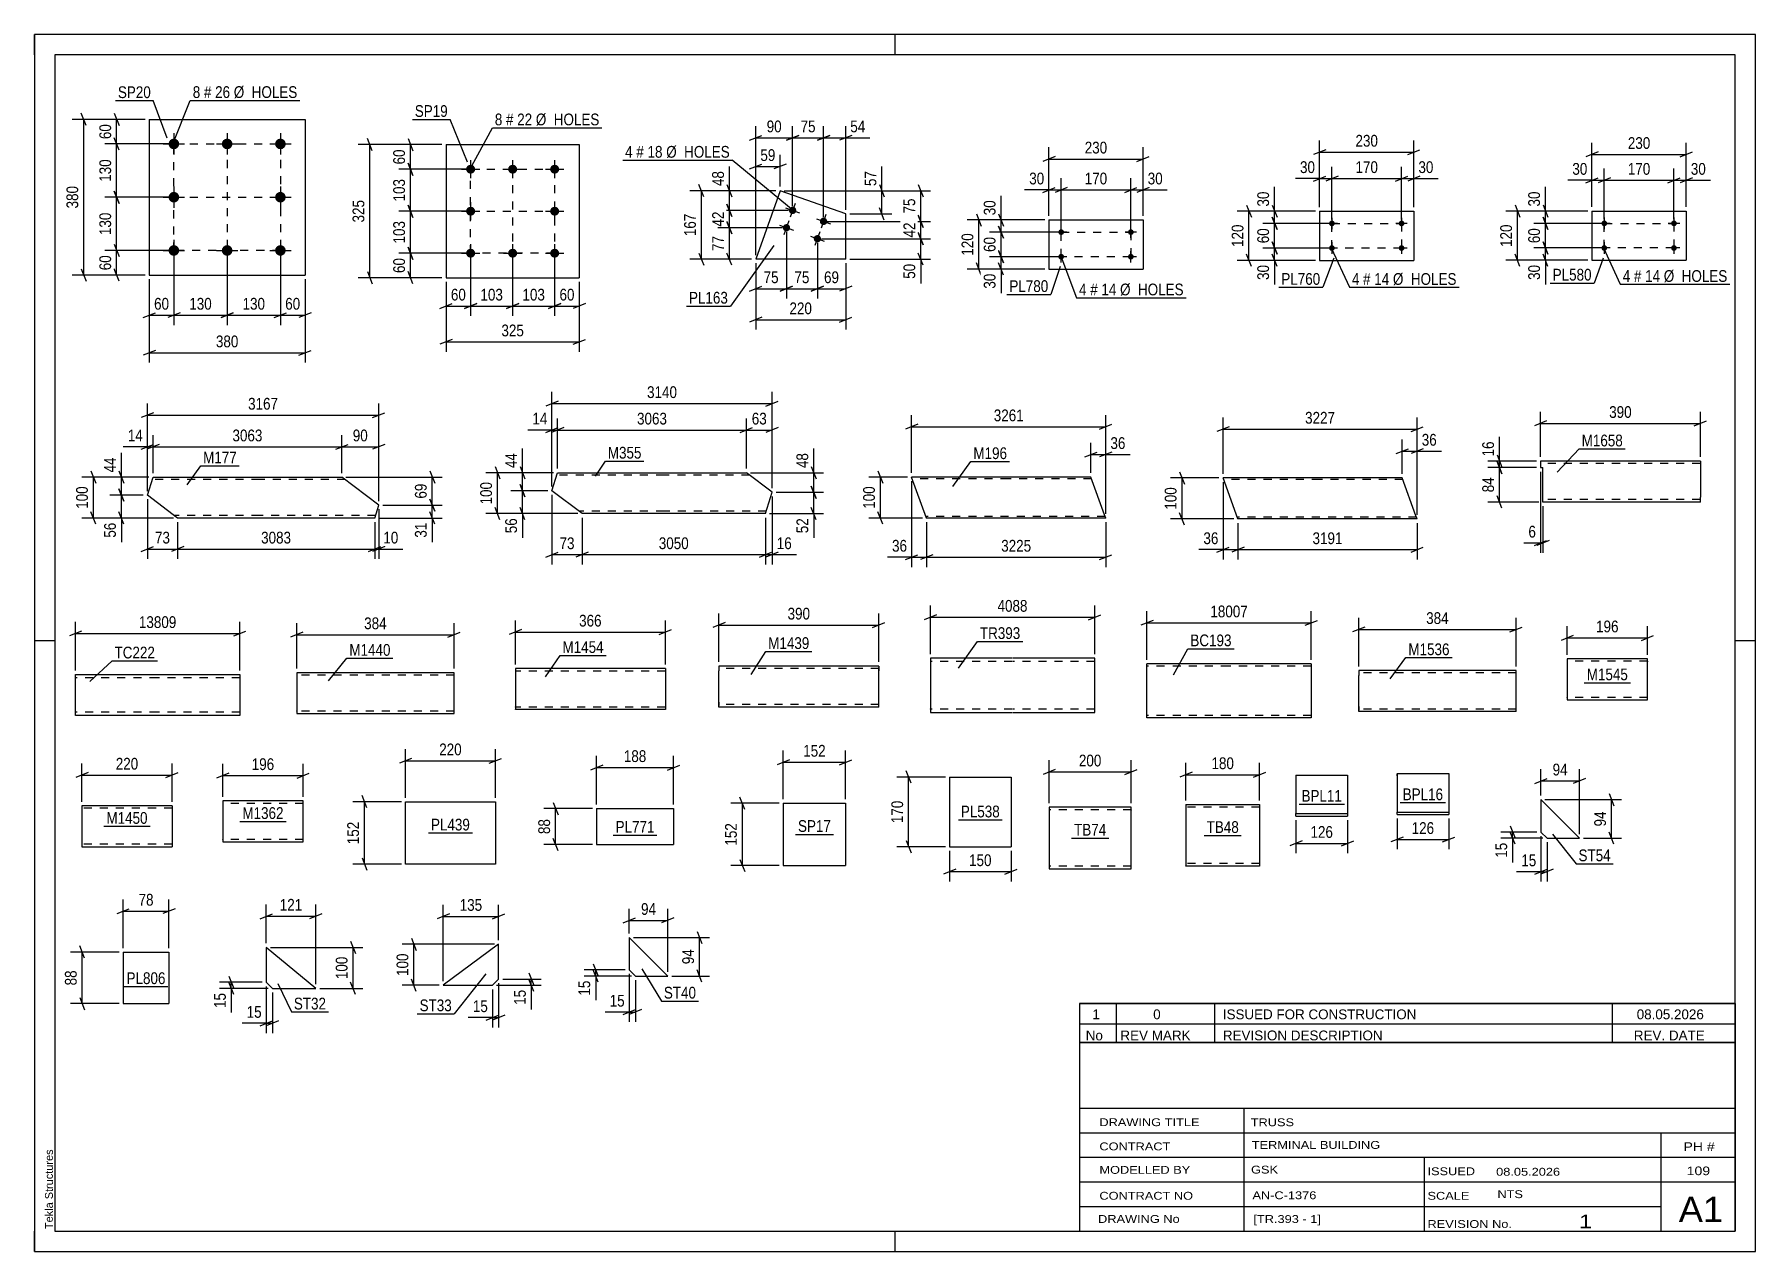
# Model space of a CAD drawing. Header units: millimetres. Extents: x 0 to 420, y 0 to 297.
import ezdxf

# ---------------------------------------------------------------- set-up
doc = ezdxf.new("R2010")
doc.units = ezdxf.units.MM
doc.linetypes.add('DXK_LINE_DOT2', pattern=[3.9198, 1.9599, -1.9599])
doc.styles.add('Arial', font='ARIAL.TTF', dxfattribs={"height": 0.2})
doc.styles.add('Arial Narrow', font='ARIALN.TTF', dxfattribs={"height": 0.2})

# ---------------------------------------------------------------- blocks, each defined once
blk = doc.blocks.new('Unknown-318889927-1133')
at = {"color": 5, "linetype": 'Continuous'}
for p, q in [((420, 297), (0, 297)), ((0, 297), (0, 0)), ((0, 292), (0, 297)), ((210, 292), (210, 297)), ((420, 0), (420, 297)), ((415, 292), (5, 292)), ((5, 292), (5, 5)), ((415, 5), (415, 292)), ((5, 149), (0, 149)), ((420, 149), (415, 149)), ((0, 0), (0, 5)), ((5, 5), (415, 5)), ((210, 0), (210, 5)), ((0, 0), (420, 0))]:
    blk.add_line(p, q, dxfattribs=at)
at = {"color": 174, "linetype": 'Continuous', "style": 'Arial'}
blk.add_text('Tekla Structures', height=1.9102, rotation=90, dxfattribs=at).set_placement((4.5, 5.5))
blk = doc.blocks.new('Part-318889927-10375 - 10374')
at = {"color": 2, "linetype": 'Continuous'}
for p, q in [((100.45, 270.11), (100.45, 237.61)), ((100.45, 270.11), (132.95, 270.11)), ((132.95, 270.11), (132.95, 237.61)), ((100.45, 237.61), (132.95, 237.61))]:
    blk.add_line(p, q, dxfattribs=at)
blk = doc.blocks.new('Bolt-318889927-10376 - 10374')
at = {"linetype": 'Continuous'}
for points in [[(106.45, 265.21, -1), (106.45, 263.01, -1)], [(116.7, 265.21, -1), (116.7, 263.01, -1)], [(126.95, 265.21, -1), (126.95, 263.01, -1)], [(106.45, 254.96, -1), (106.45, 252.76, -1)], [(126.95, 254.96, -1), (126.95, 252.76, -1)], [(106.45, 244.71, -1), (106.45, 242.51, -1)], [(116.7, 244.71, -1), (116.7, 242.51, -1)], [(126.95, 244.71, -1), (126.95, 242.51, -1)]]:
    blk.add_hatch(color=1, dxfattribs=at).paths.add_polyline_path(points)
at = {"color": 1, "linetype": 'Continuous'}
for p, q in [((106.45, 266.31), (106.45, 261.91)), ((116.7, 266.31), (116.7, 261.91)), ((126.95, 266.31), (126.95, 261.91)), ((104.25, 264.11), (108.65, 264.11)), ((114.5, 264.11), (118.9, 264.11)), ((124.75, 264.11), (129.15, 264.11)), ((104.25, 253.86), (108.65, 253.86)), ((106.45, 256.06), (106.45, 251.66)), ((124.75, 253.86), (129.15, 253.86)), ((126.95, 256.06), (126.95, 251.66)), ((104.25, 243.61), (108.65, 243.61)), ((106.45, 245.81), (106.45, 241.41)), ((114.5, 243.61), (118.9, 243.61)), ((116.7, 245.81), (116.7, 241.41)), ((124.75, 243.61), (129.15, 243.61)), ((126.95, 245.81), (126.95, 241.41))]:
    blk.add_line(p, q, dxfattribs=at)
blk = doc.blocks.new('Part-318889927-12881 - 12880')
at = {"color": 2, "linetype": 'Continuous'}
for p, q in [((27.57, 184.58), (28.95, 188.98)), ((28.95, 188.98), (54.92, 188.98)), ((55.02, 188.98), (75.02, 188.98)), ((84.01, 182.13), (75.02, 188.98)), ((34.92, 178.98), (27.57, 184.58)), ((83.03, 178.98), (84.01, 182.13)), ((54.92, 178.98), (34.92, 178.98)), ((83.03, 178.98), (55.02, 178.98))]:
    blk.add_line(p, q, dxfattribs=at)
at = {"color": 7, "linetype": 'DXK_LINE_DOT2'}
for p, q in [((54.92, 188.38), (28.76, 188.38)), ((75.8, 188.38), (55.02, 188.38)), ((54.92, 179.58), (34.13, 179.58)), ((83.22, 179.58), (55.02, 179.58))]:
    blk.add_line(p, q, dxfattribs=at)
blk = doc.blocks.new('Part-318889927-12865 - 12864')
at = {"color": 2, "linetype": 'Continuous'}
for p, q in [((237.7, 188.99), (214.06, 188.99)), ((217.7, 178.99), (214.06, 188.99)), ((257.8, 188.99), (237.8, 188.99)), ((261.15, 179.79), (257.8, 188.99)), ((237.7, 178.99), (217.7, 178.99)), ((261.44, 178.99), (237.8, 178.99)), ((261.44, 178.99), (261.15, 179.79))]:
    blk.add_line(p, q, dxfattribs=at)
at = {"color": 7, "linetype": 'DXK_LINE_DOT2'}
for p, q in [((237.7, 188.59), (214.21, 188.59)), ((257.95, 188.59), (237.8, 188.59)), ((237.7, 179.39), (217.56, 179.39)), ((217.62, 179.22), (217.7, 178.99)), ((261.3, 179.39), (237.8, 179.39)), ((261.42, 179.05), (261.36, 179.22)), ((261.44, 178.99), (261.42, 179.05))]:
    blk.add_line(p, q, dxfattribs=at)
blk = doc.blocks.new('Part-318889927-10386 - 10385')
at = {"color": 2, "linetype": 'Continuous'}
for p, q in [((182.75, 109.41), (182.75, 94.21)), ((182.75, 109.41), (197.95, 109.41)), ((197.95, 109.41), (197.95, 94.21)), ((182.75, 94.21), (197.95, 94.21))]:
    blk.add_line(p, q, dxfattribs=at)
blk = doc.blocks.new('Part-318889927-10418 - 10417')
at = {"color": 2, "linetype": 'Continuous'}
for p, q in [((56.57, 74.22), (56.57, 65.72)), ((68.66, 64.22), (56.57, 74.22)), ((56.57, 65.72), (58.07, 64.22)), ((58.07, 64.22), (68.66, 64.22))]:
    blk.add_line(p, q, dxfattribs=at)
blk = doc.blocks.new('Part-318889927-12889 - 12888')
at = {"color": 2, "linetype": 'Continuous'}
for p, q in [((313.68, 188.77), (290.04, 188.77)), ((293.68, 178.77), (290.04, 188.77)), ((333.78, 188.77), (313.78, 188.77)), ((337.13, 179.57), (333.78, 188.77)), ((313.68, 178.77), (293.68, 178.77)), ((337.42, 178.77), (313.78, 178.77)), ((337.42, 178.77), (337.13, 179.57))]:
    blk.add_line(p, q, dxfattribs=at)
at = {"color": 7, "linetype": 'DXK_LINE_DOT2'}
for p, q in [((313.68, 188.37), (290.18, 188.37)), ((333.92, 188.37), (313.78, 188.37)), ((313.68, 179.17), (293.53, 179.17)), ((293.59, 179.01), (293.68, 178.77)), ((337.27, 179.17), (313.78, 179.17)), ((337.4, 178.83), (337.33, 179.01)), ((337.42, 178.77), (337.4, 178.83))]:
    blk.add_line(p, q, dxfattribs=at)
blk = doc.blocks.new('Part-318889927-12897 - 12896')
at = {"color": 2, "linetype": 'Continuous'}
for p, q in [((126.29, 185.65), (127.67, 190.06)), ((127.67, 190.06), (153.64, 190.06)), ((153.74, 190.06), (173.74, 190.06)), ((180.02, 185.27), (173.74, 190.06)), ((133.64, 180.06), (126.29, 185.65)), ((178.4, 180.06), (180.02, 185.27)), ((153.64, 180.06), (133.64, 180.06)), ((178.4, 180.06), (153.74, 180.06))]:
    blk.add_line(p, q, dxfattribs=at)
at = {"color": 7, "linetype": 'DXK_LINE_DOT2'}
for p, q in [((153.64, 189.46), (127.48, 189.46)), ((174.53, 189.46), (153.74, 189.46)), ((153.64, 180.66), (132.85, 180.66)), ((178.59, 180.66), (153.74, 180.66))]:
    blk.add_line(p, q, dxfattribs=at)
blk = doc.blocks.new('Part-318889927-10345 - 10344')
at = {"color": 2, "linetype": 'Continuous'}
for p, q in [((238.63, 144.78), (218.63, 144.78)), ((218.63, 144.78), (218.63, 131.58)), ((258.73, 144.78), (238.73, 144.78)), ((258.73, 131.58), (258.73, 144.78)), ((218.63, 131.58), (238.63, 131.58)), ((238.73, 131.58), (258.73, 131.58))]:
    blk.add_line(p, q, dxfattribs=at)
at = {"color": 7, "linetype": 'DXK_LINE_DOT2'}
for p, q in [((238.63, 143.98), (218.63, 143.98)), ((258.73, 143.98), (238.73, 143.98)), ((218.63, 132.38), (218.63, 132.44)), ((238.63, 132.38), (218.63, 132.38)), ((258.73, 132.38), (238.73, 132.38)), ((258.73, 131.58), (258.73, 131.7))]:
    blk.add_line(p, q, dxfattribs=at)
blk = doc.blocks.new('Part-318889927-10358 - 10357')
at = {"color": 2, "linetype": 'Continuous'}
for p, q in [((10.02, 130.81), (10.02, 140.81)), ((10.02, 140.81), (30.02, 140.81)), ((30.12, 140.81), (50.12, 140.81)), ((50.12, 140.81), (50.12, 130.81)), ((30.02, 130.81), (10.02, 130.81)), ((50.12, 130.81), (30.12, 130.81))]:
    blk.add_line(p, q, dxfattribs=at)
at = {"color": 7, "linetype": 'DXK_LINE_DOT2'}
for p, q in [((30.02, 140.01), (10.02, 140.01)), ((50.12, 140.01), (30.12, 140.01)), ((10.02, 131.61), (10.02, 131.67)), ((30.02, 131.61), (10.02, 131.61)), ((50.12, 131.61), (30.12, 131.61)), ((50.12, 130.81), (50.12, 130.93))]:
    blk.add_line(p, q, dxfattribs=at)
blk = doc.blocks.new('Part-318889927-10393 - 10392')
at = {"color": 2, "linetype": 'Continuous'}
for p, q in [((90.55, 94.55), (90.55, 109.75)), ((90.55, 109.75), (112.5, 109.75)), ((112.5, 109.75), (112.5, 94.55)), ((112.5, 94.55), (90.55, 94.55))]:
    blk.add_line(p, q, dxfattribs=at)
blk = doc.blocks.new('Part-318889927-10403 - 10402')
at = {"color": 2, "linetype": 'Continuous'}
for p, q in [((223.32, 115.78), (223.32, 98.78)), ((223.32, 115.78), (238.32, 115.78)), ((238.32, 115.78), (238.32, 98.78)), ((223.32, 98.78), (238.32, 98.78))]:
    blk.add_line(p, q, dxfattribs=at)
blk = doc.blocks.new('Part-318889927-10410 - 10409')
at = {"color": 2, "linetype": 'Continuous'}
for p, q in [((280.98, 109.06), (280.98, 94.15)), ((280.98, 109.06), (298.98, 109.06)), ((298.98, 109.06), (298.98, 94.06)), ((280.98, 94.06), (280.98, 94.15)), ((298.98, 94.06), (280.98, 94.06))]:
    blk.add_line(p, q, dxfattribs=at)
at = {"color": 7, "linetype": 'DXK_LINE_DOT2'}
for p, q in [((298.98, 108.46), (280.98, 108.46)), ((280.98, 94.66), (280.98, 94.7)), ((298.98, 94.66), (280.98, 94.66)), ((298.98, 94.66), (298.98, 94.7))]:
    blk.add_line(p, q, dxfattribs=at)
blk = doc.blocks.new('Part-318889927-10428 - 10427')
at = {"color": 2, "linetype": 'Continuous'}
for p, q in [((113.27, 74.99), (99.77, 64.99)), ((113.27, 66.49), (113.27, 74.99)), ((99.77, 64.99), (111.77, 64.99)), ((111.77, 64.99), (113.27, 66.49))]:
    blk.add_line(p, q, dxfattribs=at)
blk = doc.blocks.new('Part-318889927-10439 - 10438')
at = {"color": 2, "linetype": 'Continuous'}
for p, q in [((247.62, 108.41), (247.62, 93.5)), ((267.62, 108.41), (247.62, 108.41)), ((267.62, 94.61), (267.62, 108.41)), ((247.62, 93.5), (247.62, 93.41)), ((247.62, 93.41), (267.62, 93.41)), ((267.62, 93.41), (267.62, 94.61))]:
    blk.add_line(p, q, dxfattribs=at)
at = {"color": 7, "linetype": 'DXK_LINE_DOT2'}
for p, q in [((267.62, 107.81), (247.62, 107.81)), ((267.62, 107.76), (267.62, 107.81)), ((267.62, 107.81), (267.62, 107.76)), ((267.62, 107.67), (267.62, 107.76)), ((267.62, 107.76), (267.62, 107.67)), ((247.62, 94.01), (247.62, 94.05)), ((267.62, 94.01), (247.62, 94.01)), ((267.62, 94.05), (267.62, 94.38)), ((267.62, 94.01), (267.62, 94.05))]:
    blk.add_line(p, q, dxfattribs=at)
blk = doc.blocks.new('Part-318889927-10455 - 10454')
at = {"color": 2, "linetype": 'Continuous'}
for p, q in [((28.03, 276.28), (28.03, 238.28)), ((28.03, 276.28), (66.03, 276.28)), ((66.03, 276.28), (66.03, 238.28)), ((28.03, 238.28), (66.03, 238.28))]:
    blk.add_line(p, q, dxfattribs=at)
blk = doc.blocks.new('Bolt-318889927-10456 - 10454')
at = {"linetype": 'Continuous'}
for points in [[(34.03, 271.58, -1), (34.03, 268.98, -1)], [(47.03, 271.58, -1), (47.03, 268.98, -1)], [(60.03, 271.58, -1), (60.03, 268.98, -1)], [(34.03, 258.58, -1), (34.03, 255.98, -1)], [(60.03, 258.58, -1), (60.03, 255.98, -1)], [(34.03, 245.58, -1), (34.03, 242.98, -1)], [(47.03, 245.58, -1), (47.03, 242.98, -1)], [(60.03, 245.58, -1), (60.03, 242.98, -1)]]:
    blk.add_hatch(color=1, dxfattribs=at).paths.add_polyline_path(points)
at = {"color": 1, "linetype": 'Continuous'}
for p, q in [((31.43, 270.28), (36.63, 270.28)), ((34.03, 272.88), (34.03, 267.68)), ((44.43, 270.28), (49.63, 270.28)), ((47.03, 272.88), (47.03, 267.68)), ((57.43, 270.28), (62.63, 270.28)), ((60.03, 272.88), (60.03, 267.68)), ((31.43, 257.28), (36.63, 257.28)), ((34.03, 259.88), (34.03, 254.68)), ((57.43, 257.28), (62.63, 257.28)), ((60.03, 259.88), (60.03, 254.68)), ((31.43, 244.28), (36.63, 244.28)), ((34.03, 246.88), (34.03, 241.68)), ((44.43, 244.28), (49.63, 244.28)), ((47.03, 246.88), (47.03, 241.68)), ((57.43, 244.28), (62.63, 244.28)), ((60.03, 246.88), (60.03, 241.68))]:
    blk.add_line(p, q, dxfattribs=at)
blk = doc.blocks.new('Part-318889927-10508 - 10507')
at = {"color": 2, "linetype": 'Continuous'}
for p, q in [((65.58, 109.97), (45.97, 109.97)), ((45.97, 109.97), (45.97, 100.06)), ((65.58, 99.97), (65.58, 109.97)), ((45.97, 100.06), (45.97, 99.97)), ((45.97, 99.97), (65.58, 99.97))]:
    blk.add_line(p, q, dxfattribs=at)
at = {"color": 7, "linetype": 'DXK_LINE_DOT2'}
for p, q in [((65.58, 109.37), (45.97, 109.37)), ((45.97, 100.57), (45.97, 100.62)), ((65.58, 100.57), (45.97, 100.57)), ((65.58, 100.57), (65.58, 100.62))]:
    blk.add_line(p, q, dxfattribs=at)
blk = doc.blocks.new('Part-318889927-10515 - 10514')
at = {"color": 2, "linetype": 'Continuous'}
for p, q in [((380.08, 253.89), (380.08, 241.89)), ((380.08, 253.89), (403.08, 253.89)), ((403.08, 253.89), (403.08, 241.89)), ((380.08, 241.89), (403.08, 241.89))]:
    blk.add_line(p, q, dxfattribs=at)
blk = doc.blocks.new('Bolt-318889927-10516 - 10514')
at = {"linetype": 'Continuous'}
for points in [[(383.08, 250.19, -1), (383.08, 251.59, -1)], [(400.08, 250.19, -1), (400.08, 251.59, -1)], [(383.08, 244.19, -1), (383.08, 245.59, -1)], [(400.08, 244.19, -1), (400.08, 245.59, -1)]]:
    blk.add_hatch(color=1, dxfattribs=at).paths.add_polyline_path(points)
at = {"color": 1, "linetype": 'Continuous'}
for p, q in [((383.08, 252.29), (383.08, 249.49)), ((400.08, 252.29), (400.08, 249.49)), ((384.48, 250.89), (381.68, 250.89)), ((401.48, 250.89), (398.68, 250.89)), ((384.48, 244.89), (381.68, 244.89)), ((383.08, 246.29), (383.08, 243.49)), ((401.48, 244.89), (398.68, 244.89)), ((400.08, 246.29), (400.08, 243.49))]:
    blk.add_line(p, q, dxfattribs=at)
blk = doc.blocks.new('Part-318889927-10523 - 10522')
at = {"color": 2, "linetype": 'Continuous'}
for p, q in [((102.41, 141.26), (64.02, 141.26)), ((64.02, 141.26), (64.02, 131.35)), ((102.41, 131.26), (102.41, 141.26)), ((64.02, 131.35), (64.02, 131.26)), ((64.02, 131.26), (102.41, 131.26))]:
    blk.add_line(p, q, dxfattribs=at)
at = {"color": 7, "linetype": 'DXK_LINE_DOT2'}
for p, q in [((102.41, 140.66), (64.02, 140.66)), ((64.02, 131.86), (64.02, 131.91)), ((102.41, 131.86), (64.02, 131.86)), ((102.41, 131.86), (102.41, 131.91))]:
    blk.add_line(p, q, dxfattribs=at)
blk = doc.blocks.new('Part-318889927-10541 - 10540')
at = {"color": 2, "linetype": 'Continuous'}
for p, q in [((33.59, 108.78), (11.59, 108.78)), ((11.59, 108.78), (11.59, 98.87)), ((33.59, 108.78), (33.59, 98.78)), ((11.59, 98.87), (11.59, 98.78)), ((11.59, 98.78), (33.59, 98.78))]:
    blk.add_line(p, q, dxfattribs=at)
at = {"color": 7, "linetype": 'DXK_LINE_DOT2'}
for p, q in [((33.59, 108.18), (11.59, 108.18)), ((11.59, 99.38), (11.59, 99.43)), ((33.59, 99.38), (11.59, 99.38)), ((33.59, 99.38), (33.59, 99.43))]:
    blk.add_line(p, q, dxfattribs=at)
blk = doc.blocks.new('Part-318889927-10556 - 10555')
at = {"color": 2, "linetype": 'Continuous'}
for p, q in [((153.96, 142.25), (117.36, 142.25)), ((117.36, 142.25), (117.36, 132.34)), ((153.96, 142.25), (153.96, 132.25)), ((117.36, 132.25), (117.36, 132.34)), ((153.96, 132.25), (117.36, 132.25))]:
    blk.add_line(p, q, dxfattribs=at)
at = {"color": 7, "linetype": 'DXK_LINE_DOT2'}
for p, q in [((153.96, 141.65), (117.36, 141.65)), ((153.96, 142.16), (153.96, 142.25)), ((117.36, 132.85), (117.36, 132.9)), ((153.96, 132.85), (117.36, 132.85)), ((153.96, 132.85), (153.96, 132.9))]:
    blk.add_line(p, q, dxfattribs=at)
blk = doc.blocks.new('Part-318889927-10563 - 10562')
at = {"color": 2, "linetype": 'Continuous'}
for p, q in [((313.61, 253.87), (313.61, 241.87)), ((313.61, 253.87), (336.61, 253.87)), ((336.61, 253.87), (336.61, 241.87)), ((313.61, 241.87), (336.61, 241.87))]:
    blk.add_line(p, q, dxfattribs=at)
blk = doc.blocks.new('Bolt-318889927-10564 - 10562')
at = {"linetype": 'Continuous'}
for points in [[(316.61, 250.17, -1), (316.61, 251.57, -1)], [(333.61, 250.17, -1), (333.61, 251.57, -1)], [(316.61, 244.17, -1), (316.61, 245.57, -1)], [(333.61, 244.17, -1), (333.61, 245.57, -1)]]:
    blk.add_hatch(color=1, dxfattribs=at).paths.add_polyline_path(points)
at = {"color": 1, "linetype": 'Continuous'}
for p, q in [((316.61, 252.27), (316.61, 249.47)), ((333.61, 252.27), (333.61, 249.47)), ((318.01, 250.87), (315.21, 250.87)), ((335.01, 250.87), (332.21, 250.87)), ((318.01, 244.87), (315.21, 244.87)), ((316.61, 246.27), (316.61, 243.47)), ((335.01, 244.87), (332.21, 244.87)), ((333.61, 246.27), (333.61, 243.47))]:
    blk.add_line(p, q, dxfattribs=at)
blk = doc.blocks.new('Part-318889927-10575 - 10574')
at = {"color": 2, "linetype": 'Continuous'}
for p, q in [((167.04, 142.88), (167.04, 141.68)), ((206.04, 142.88), (167.04, 142.88)), ((206.04, 142.88), (206.04, 142.79)), ((167.04, 134.08), (167.04, 141.68)), ((206.04, 142.79), (206.04, 141.68)), ((206.04, 132.88), (206.04, 141.68)), ((167.04, 132.97), (167.04, 134.08)), ((167.04, 132.88), (167.04, 132.97)), ((206.04, 132.88), (167.04, 132.88))]:
    blk.add_line(p, q, dxfattribs=at)
at = {"color": 7, "linetype": 'DXK_LINE_DOT2'}
for p, q in [((206.04, 142.28), (167.04, 142.28)), ((206.04, 141.68), (206.04, 142.53)), ((167.04, 134.08), (167.04, 133.23)), ((167.04, 133.48), (167.04, 133.52)), ((206.04, 133.48), (167.04, 133.48)), ((167.04, 132.88), (167.04, 132.88)), ((206.04, 133.48), (206.04, 133.52))]:
    blk.add_line(p, q, dxfattribs=at)
blk = doc.blocks.new('Part-318889927-10606 - 10605')
at = {"color": 2, "linetype": 'Continuous'}
for p, q in [((137.17, 108.11), (137.17, 99.31)), ((137.17, 108.11), (155.97, 108.11)), ((155.97, 108.11), (155.97, 99.31)), ((137.17, 99.31), (155.97, 99.31))]:
    blk.add_line(p, q, dxfattribs=at)
blk = doc.blocks.new('Part-318889927-10613 - 10612')
at = {"color": 2, "linetype": 'Continuous'}
for p, q in [((307.83, 116.27), (307.83, 106.87)), ((307.83, 116.27), (320.43, 116.27)), ((320.43, 116.27), (320.43, 116.22)), ((320.43, 116.22), (320.43, 106.87)), ((307.83, 106.87), (320.43, 106.87)), ((307.83, 106.32), (307.83, 106.87)), ((307.83, 106.27), (307.83, 106.32)), ((307.83, 106.27), (320.43, 106.27)), ((320.43, 106.87), (320.43, 106.82)), ((320.43, 106.82), (320.43, 106.32)), ((320.43, 106.27), (320.43, 106.32))]:
    blk.add_line(p, q, dxfattribs=at)
at = {"color": 7, "linetype": 'DXK_LINE_DOT2'}
for p, q in [((307.83, 106.27), (307.83, 106.32)), ((320.43, 106.87), (320.43, 106.27))]:
    blk.add_line(p, q, dxfattribs=at)
blk = doc.blocks.new('Part-318889927-10620 - 10619')
at = {"color": 2, "linetype": 'Continuous'}
for p, q in [((145.16, 76.64), (145.16, 68.74)), ((154.56, 67.24), (145.16, 76.64)), ((145.16, 68.74), (146.66, 67.24)), ((146.66, 67.24), (154.56, 67.24))]:
    blk.add_line(p, q, dxfattribs=at)
blk = doc.blocks.new('Part-318889927-10630 - 10629')
at = {"color": 2, "linetype": 'Continuous'}
for p, q in [((323.16, 141.79), (323.16, 140.59)), ((361.56, 141.79), (323.16, 141.79)), ((323.16, 132.99), (323.16, 140.59)), ((361.56, 141.7), (361.56, 141.79)), ((361.56, 131.79), (361.56, 141.7)), ((323.16, 131.88), (323.16, 132.99)), ((323.16, 131.79), (323.16, 131.88)), ((361.56, 131.79), (323.16, 131.79))]:
    blk.add_line(p, q, dxfattribs=at)
at = {"color": 7, "linetype": 'DXK_LINE_DOT2'}
for p, q in [((361.56, 141.19), (323.16, 141.19)), ((323.16, 132.99), (323.16, 132.14)), ((323.16, 132.39), (323.16, 132.43)), ((361.56, 132.39), (323.16, 132.39)), ((323.16, 131.79), (323.16, 131.79)), ((361.56, 132.43), (361.56, 132.53)), ((361.56, 132.39), (361.56, 132.43))]:
    blk.add_line(p, q, dxfattribs=at)
blk = doc.blocks.new('Part-318889927-10641 - 10640')
at = {"color": 2, "linetype": 'Continuous'}
for p, q in [((393.63, 144.63), (374.02, 144.63)), ((374.02, 144.63), (374.02, 134.72)), ((393.63, 135.83), (393.63, 144.63)), ((374.02, 134.72), (374.02, 134.63)), ((374.02, 134.63), (393.63, 134.63)), ((393.63, 134.63), (393.63, 135.83))]:
    blk.add_line(p, q, dxfattribs=at)
at = {"color": 7, "linetype": 'DXK_LINE_DOT2'}
for p, q in [((393.63, 144.03), (374.02, 144.03)), ((393.63, 144.03), (393.63, 143.99)), ((393.63, 143.99), (393.63, 144.03)), ((393.63, 143.89), (393.63, 143.99)), ((393.63, 143.99), (393.63, 143.89)), ((374.02, 135.23), (374.02, 135.28)), ((393.63, 135.23), (374.02, 135.23)), ((393.63, 135.28), (393.63, 135.6)), ((393.63, 135.23), (393.63, 135.28))]:
    blk.add_line(p, q, dxfattribs=at)
blk = doc.blocks.new('Part-318889927-10648 - 10647')
at = {"color": 2, "linetype": 'Continuous'}
for p, q in [((247.55, 251.75), (247.55, 239.75)), ((247.55, 251.75), (270.55, 251.75)), ((270.55, 251.75), (270.55, 239.75)), ((247.55, 239.75), (270.55, 239.75))]:
    blk.add_line(p, q, dxfattribs=at)
blk = doc.blocks.new('Bolt-318889927-10649 - 10647')
at = {"linetype": 'Continuous'}
for points in [[(250.55, 248.05, -1), (250.55, 249.45, -1)], [(267.55, 248.05, -1), (267.55, 249.45, -1)], [(250.55, 242.05, -1), (250.55, 243.45, -1)], [(267.55, 242.05, -1), (267.55, 243.45, -1)]]:
    blk.add_hatch(color=1, dxfattribs=at).paths.add_polyline_path(points)
at = {"color": 1, "linetype": 'Continuous'}
for p, q in [((251.95, 248.75), (249.15, 248.75)), ((250.55, 247.35), (250.55, 250.15)), ((268.95, 248.75), (266.15, 248.75)), ((267.55, 247.35), (267.55, 250.15)), ((250.55, 241.35), (250.55, 244.15)), ((267.55, 241.35), (267.55, 244.15)), ((251.95, 242.75), (249.15, 242.75)), ((268.95, 242.75), (266.15, 242.75))]:
    blk.add_line(p, q, dxfattribs=at)
blk = doc.blocks.new('Part-318889927-10658 - 10657')
at = {"color": 2, "linetype": 'Continuous'}
for p, q in [((367.52, 192.89), (367.52, 191.29)), ((406.52, 192.89), (367.52, 192.89)), ((367.52, 191.29), (368.12, 191.29)), ((368.12, 182.98), (368.12, 191.29)), ((406.52, 192.89), (406.52, 192.8)), ((406.52, 192.8), (406.52, 191.69)), ((406.52, 191.69), (406.52, 184.09)), ((368.12, 182.89), (368.12, 182.98)), ((406.52, 182.89), (368.12, 182.89)), ((406.52, 182.89), (406.52, 184.09))]:
    blk.add_line(p, q, dxfattribs=at)
at = {"color": 7, "linetype": 'DXK_LINE_DOT2'}
for p, q in [((406.52, 192.29), (367.52, 192.29)), ((406.52, 192.54), (406.52, 191.69)), ((368.12, 183.54), (368.12, 183.63)), ((406.52, 183.49), (368.12, 183.49)), ((368.12, 182.89), (368.12, 182.98)), ((406.52, 183.54), (406.52, 183.86)), ((406.52, 183.49), (406.52, 183.54)), ((406.52, 183.49), (406.52, 183.54))]:
    blk.add_line(p, q, dxfattribs=at)
blk = doc.blocks.new('Part-318889927-10665 - 10664')
at = {"color": 2, "linetype": 'Continuous'}
for p, q in [((21.66, 73.07), (21.66, 60.5)), ((21.66, 73.07), (32.81, 73.07)), ((32.81, 73.07), (32.81, 60.5)), ((21.66, 60.5), (32.81, 60.5))]:
    blk.add_line(p, q, dxfattribs=at)
blk = doc.blocks.new('Part-318889927-10672 - 10671')
at = {"color": 2, "linetype": 'Continuous'}
for p, q in [((332.53, 116.64), (332.53, 107.24)), ((332.53, 116.64), (345.13, 116.64)), ((345.13, 116.64), (345.13, 116.6)), ((345.13, 116.6), (345.13, 107.24)), ((332.53, 107.24), (345.13, 107.24)), ((332.53, 106.69), (332.53, 107.24)), ((332.53, 106.64), (332.53, 106.69)), ((332.53, 106.64), (345.13, 106.64)), ((345.13, 107.24), (345.13, 107.2)), ((345.13, 107.2), (345.13, 106.69)), ((345.13, 106.64), (345.13, 106.69))]:
    blk.add_line(p, q, dxfattribs=at)
at = {"color": 7, "linetype": 'DXK_LINE_DOT2'}
for p, q in [((332.53, 116.09), (332.53, 116.6)), ((332.53, 106.64), (332.53, 106.69)), ((345.13, 107.24), (345.13, 106.64))]:
    blk.add_line(p, q, dxfattribs=at)
blk = doc.blocks.new('Part-318889927-10679 - 10678')
at = {"color": 2, "linetype": 'Continuous'}
for p, q in [((377.01, 100.88), (367.61, 110.28)), ((367.61, 110.28), (367.61, 102.38)), ((367.61, 102.38), (369.11, 100.88)), ((369.11, 100.88), (377.01, 100.88))]:
    blk.add_line(p, q, dxfattribs=at)
blk = doc.blocks.new('Part-318889927-10704 - 10703')
at = {"color": 2, "linetype": 'Continuous'}
for p, q in [((291.48, 143.42), (271.48, 143.42)), ((271.48, 130.32), (271.48, 143.42)), ((311.58, 143.42), (291.58, 143.42)), ((311.58, 143.42), (311.58, 130.22)), ((271.48, 130.22), (271.48, 130.32)), ((291.48, 130.22), (271.48, 130.22)), ((311.58, 130.22), (291.58, 130.22))]:
    blk.add_line(p, q, dxfattribs=at)
at = {"color": 7, "linetype": 'DXK_LINE_DOT2'}
for p, q in [((291.48, 142.82), (271.48, 142.82)), ((311.58, 142.82), (291.58, 142.82)), ((311.58, 143.33), (311.58, 143.42)), ((271.48, 130.82), (271.48, 130.87)), ((291.48, 130.82), (271.48, 130.82)), ((311.58, 130.82), (291.58, 130.82)), ((311.58, 130.82), (311.58, 130.87))]:
    blk.add_line(p, q, dxfattribs=at)
blk = doc.blocks.new('Part-318889927-10713 - 10712')
at = {"color": 2, "linetype": 'Continuous'}
for p, q in [((181.95, 258.87), (176.02, 242.16)), ((197.97, 253.19), (181.95, 258.87)), ((197.97, 242.16), (197.97, 253.19)), ((197.97, 242.16), (176.02, 242.16))]:
    blk.add_line(p, q, dxfattribs=at)
blk = doc.blocks.new('Bolt-318889927-10714 - 10712')
at = {"linetype": 'Continuous'}
for points in [[(185.87, 253.77, -1), (184.17, 254.37, -1)], [(193.41, 251.09, -1), (191.71, 251.69, -1)], [(184.36, 249.53, -1), (182.67, 250.13, -1)], [(191.9, 246.85, -1), (190.21, 247.45, -1)]]:
    blk.add_hatch(color=1, dxfattribs=at).paths.add_polyline_path(points)
at = {"color": 1, "linetype": 'Continuous'}
for p, q in [((183.32, 254.67), (186.71, 253.47)), ((185.62, 255.76), (184.42, 252.37)), ((193.16, 253.09), (191.96, 249.7)), ((181.82, 250.43), (185.21, 249.23)), ((184.12, 251.52), (182.91, 248.13)), ((191.66, 248.85), (190.45, 245.46)), ((190.86, 252), (194.25, 250.79)), ((189.36, 247.75), (192.75, 246.55))]:
    blk.add_line(p, q, dxfattribs=at)
blk = doc.blocks.new('Rectangle-318889927-12615 - 10374')
at = {"color": 1, "linetype": 'DXK_LINE_DOT2'}
blk.add_lwpolyline([(106.45, 264.11), (126.95, 264.11), (126.95, 243.61), (106.45, 243.61), (106.45, 264.11)], close=True, dxfattribs=at)
blk = doc.blocks.new('Rectangle-318889927-12567 - 10454')
at = {"color": 1, "linetype": 'DXK_LINE_DOT2'}
blk.add_lwpolyline([(34.03, 270.28), (60.03, 270.28), (60.03, 244.28), (34.03, 244.28), (34.03, 270.28)], close=True, dxfattribs=at)
blk = doc.blocks.new('Rectangle-318889927-12843 - 10514')
at = {"color": 1, "linetype": 'DXK_LINE_DOT2'}
blk.add_lwpolyline([(383.08, 250.89), (400.08, 250.89), (400.08, 244.89), (383.08, 244.89), (383.08, 250.89)], close=True, dxfattribs=at)
blk = doc.blocks.new('Rectangle-318889927-12826 - 10562')
at = {"color": 1, "linetype": 'DXK_LINE_DOT2'}
blk.add_lwpolyline([(316.61, 250.87), (333.61, 250.87), (333.61, 244.87), (316.61, 244.87), (316.61, 250.87)], close=True, dxfattribs=at)
blk = doc.blocks.new('Rectangle-318889927-12804 - 10647')
at = {"color": 1, "linetype": 'DXK_LINE_DOT2'}
blk.add_lwpolyline([(250.55, 248.75), (267.55, 248.75), (267.55, 242.75), (250.55, 242.75), (250.55, 248.75)], close=True, dxfattribs=at)
blk = doc.blocks.new('Line-318889927-12625 - 10374')
at = {"color": 1, "linetype": 'DXK_LINE_DOT2'}
blk.add_line((106.45, 253.86), (126.95, 253.86), dxfattribs=at)
blk = doc.blocks.new('Line-318889927-12577 - 10454')
at = {"color": 1, "linetype": 'DXK_LINE_DOT2'}
blk.add_line((34.03, 257.28), (60.03, 257.28), dxfattribs=at)
blk = doc.blocks.new('Line-318889927-12632 - 10374')
at = {"color": 1, "linetype": 'DXK_LINE_DOT2'}
blk.add_line((116.7, 264.11), (116.7, 242.61), dxfattribs=at)
blk = doc.blocks.new('Line-318889927-12584 - 10454')
at = {"color": 1, "linetype": 'DXK_LINE_DOT2'}
blk.add_line((47.03, 270.28), (47.03, 243.78), dxfattribs=at)
blk = doc.blocks.new('StraightDimension-318889927-10776 - 10374')
at = {"color": 7, "linetype": 'Continuous'}
for p, q in [((99.45, 270.11), (88.92, 270.11)), ((91.17, 271.61), (92.37, 268.61)), ((91.77, 264.11), (91.77, 270.11)), ((92.37, 262.61), (91.17, 265.61)), ((105.45, 264.11), (88.92, 264.11))]:
    blk.add_line(p, q, dxfattribs=at)
at = {"color": 0}
blk.add_wipeout([(91.02, 269.54), (86.82, 269.54), (86.82, 264.68), (91.02, 264.68)], dxfattribs=at)
at = {"color": 3, "style": 'Arial Narrow'}
blk.add_text('60', height=2.863, rotation=90.0002, dxfattribs=at).set_placement((90.42, 265.28))
blk = doc.blocks.new('StraightDimension-318889927-10779 - 10374')
at = {"color": 7, "linetype": 'Continuous'}
for p, q in [((105.45, 243.61), (88.92, 243.61)), ((91.17, 245.11), (92.37, 242.11)), ((91.77, 237.61), (91.77, 243.61)), ((99.45, 237.61), (88.92, 237.61)), ((92.37, 236.11), (91.17, 239.11))]:
    blk.add_line(p, q, dxfattribs=at)
at = {"color": 0}
blk.add_wipeout([(91.02, 243.04), (86.82, 243.04), (86.82, 238.18), (91.02, 238.18)], dxfattribs=at)
at = {"color": 3, "style": 'Arial Narrow'}
blk.add_text('60', height=2.863, rotation=90.0002, dxfattribs=at).set_placement((90.42, 238.78))
blk = doc.blocks.new('StraightDimension-318889927-10792 - 10374')
at = {"color": 7, "linetype": 'Continuous'}
for p, q in [((99.45, 270.11), (79, 270.11)), ((82.45, 268.61), (81.25, 271.61)), ((81.85, 237.61), (81.85, 270.11)), ((99.45, 237.61), (79, 237.61)), ((81.25, 239.11), (82.45, 236.11))]:
    blk.add_line(p, q, dxfattribs=at)
at = {"color": 0}
blk.add_wipeout([(81.1, 257.2), (76.9, 257.2), (76.9, 250.52), (81.1, 250.52)], dxfattribs=at)
at = {"color": 3, "style": 'Arial Narrow'}
blk.add_text('325', height=2.863, rotation=90.0002, dxfattribs=at).set_placement((80.5, 251.12))
blk = doc.blocks.new('StraightDimension-318889927-10796 - 10374')
at = {"color": 7, "linetype": 'Continuous'}
for p, q in [((126.95, 242.61), (126.95, 228.32)), ((132.95, 236.61), (132.95, 228.32)), ((125.45, 230.12), (128.45, 231.32)), ((134.45, 231.32), (131.45, 230.12)), ((126.95, 230.72), (132.95, 230.72))]:
    blk.add_line(p, q, dxfattribs=at)
at = {"color": 0}
blk.add_wipeout([(132.38, 231.47), (132.38, 235.67), (127.53, 235.67), (127.53, 231.47)], dxfattribs=at)
at = {"color": 3, "style": 'Arial Narrow'}
blk.add_text('60', height=2.863, dxfattribs=at).set_placement((128.13, 232.07))
blk = doc.blocks.new('StraightDimension-318889927-10799 - 10374')
at = {"color": 7, "linetype": 'Continuous'}
for p, q in [((106.45, 242.61), (106.45, 228.32)), ((100.45, 236.61), (100.45, 228.32)), ((98.95, 230.12), (101.95, 231.32)), ((107.95, 231.32), (104.95, 230.12)), ((100.45, 230.72), (106.45, 230.72))]:
    blk.add_line(p, q, dxfattribs=at)
at = {"color": 0}
blk.add_wipeout([(105.88, 231.47), (105.88, 235.67), (101.03, 235.67), (101.03, 231.47)], dxfattribs=at)
at = {"color": 3, "style": 'Arial Narrow'}
blk.add_text('60', height=2.863, dxfattribs=at).set_placement((101.63, 232.07))
blk = doc.blocks.new('StraightDimension-318889927-10812 - 10374')
at = {"color": 7, "linetype": 'Continuous'}
for p, q in [((100.45, 236.61), (100.45, 219.58)), ((132.95, 236.61), (132.95, 219.58)), ((101.95, 222.58), (98.95, 221.38)), ((100.45, 221.98), (132.95, 221.98)), ((131.45, 221.38), (134.45, 222.58))]:
    blk.add_line(p, q, dxfattribs=at)
at = {"color": 0}
blk.add_wipeout([(120.05, 222.73), (120.05, 226.93), (113.36, 226.93), (113.36, 222.73)], dxfattribs=at)
at = {"color": 3, "style": 'Arial Narrow'}
blk.add_text('325', height=2.863, dxfattribs=at).set_placement((113.96, 223.33))
blk = doc.blocks.new('StraightDimension-318889927-13998 - 10374')
at = {"color": 7, "linetype": 'Continuous'}
for p, q in [((105.45, 253.86), (88.92, 253.86)), ((91.17, 255.36), (92.37, 252.36)), ((91.77, 243.61), (91.77, 253.86)), ((105.45, 243.61), (88.92, 243.61)), ((92.37, 242.11), (91.17, 245.11))]:
    blk.add_line(p, q, dxfattribs=at)
at = {"color": 0}
blk.add_wipeout([(91.02, 252.08), (86.82, 252.08), (86.82, 245.39), (91.02, 245.39)], dxfattribs=at)
at = {"color": 3, "style": 'Arial Narrow'}
blk.add_text('103', height=2.863, rotation=90.0002, dxfattribs=at).set_placement((90.42, 245.99))
blk = doc.blocks.new('StraightDimension-318889927-14000 - 10374')
at = {"color": 7, "linetype": 'Continuous'}
for p, q in [((91.17, 265.61), (92.37, 262.61)), ((105.45, 264.11), (88.92, 264.11)), ((91.77, 253.86), (91.77, 264.11)), ((105.45, 253.86), (88.92, 253.86)), ((92.37, 252.36), (91.17, 255.36))]:
    blk.add_line(p, q, dxfattribs=at)
at = {"color": 0}
blk.add_wipeout([(91.02, 262.33), (86.82, 262.33), (86.82, 255.64), (91.02, 255.64)], dxfattribs=at)
at = {"color": 3, "style": 'Arial Narrow'}
blk.add_text('103', height=2.863, rotation=90.0002, dxfattribs=at).set_placement((90.42, 256.24))
blk = doc.blocks.new('StraightDimension-318889927-14020 - 10374')
at = {"color": 7, "linetype": 'Continuous'}
for p, q in [((106.45, 242.61), (106.45, 228.32)), ((116.7, 242.61), (116.7, 228.32)), ((104.95, 230.12), (107.95, 231.32)), ((118.2, 231.32), (115.2, 230.12)), ((106.45, 230.72), (116.7, 230.72))]:
    blk.add_line(p, q, dxfattribs=at)
at = {"color": 0}
blk.add_wipeout([(114.92, 231.47), (114.92, 235.67), (108.24, 235.67), (108.24, 231.47)], dxfattribs=at)
at = {"color": 3, "style": 'Arial Narrow'}
blk.add_text('103', height=2.863, dxfattribs=at).set_placement((108.84, 232.07))
blk = doc.blocks.new('StraightDimension-318889927-14022 - 10374')
at = {"color": 7, "linetype": 'Continuous'}
for p, q in [((116.7, 242.61), (116.7, 228.32)), ((126.95, 242.61), (126.95, 228.32)), ((115.2, 230.12), (118.2, 231.32)), ((128.45, 231.32), (125.45, 230.12)), ((116.7, 230.72), (126.95, 230.72))]:
    blk.add_line(p, q, dxfattribs=at)
at = {"color": 0}
blk.add_wipeout([(125.17, 231.47), (125.17, 235.67), (118.49, 235.67), (118.49, 231.47)], dxfattribs=at)
at = {"color": 3, "style": 'Arial Narrow'}
blk.add_text('103', height=2.863, dxfattribs=at).set_placement((119.09, 232.07))
blk = doc.blocks.new('StraightDimension-318889927-12977 - 12880')
at = {"color": 7, "linetype": 'Continuous'}
for p, q in [((34.92, 177.98), (34.92, 169.03)), ((83.03, 177.98), (83.03, 169.03)), ((36.42, 172.03), (33.42, 170.83)), ((34.92, 171.43), (83.03, 171.43)), ((81.53, 170.83), (84.53, 172.03))]:
    blk.add_line(p, q, dxfattribs=at)
at = {"color": 0}
blk.add_wipeout([(63.23, 172.18), (63.23, 176.38), (54.72, 176.38), (54.72, 172.18)], dxfattribs=at)
at = {"color": 3, "style": 'Arial Narrow'}
blk.add_text('3083', height=2.863, dxfattribs=at).set_placement((55.32, 172.78))
blk = doc.blocks.new('StraightDimension-318889927-12903 - 12880')
at = {"color": 7, "linetype": 'Continuous'}
for p, q in [((27.57, 185.58), (27.57, 206.95)), ((84.01, 183.13), (84.01, 206.95)), ((29.07, 204.7), (26.07, 203.5)), ((27.57, 204.1), (84.01, 204.1)), ((82.51, 203.5), (85.51, 204.7))]:
    blk.add_line(p, q, dxfattribs=at)
at = {"color": 0}
blk.add_wipeout([(60.05, 204.85), (60.05, 209.05), (51.54, 209.05), (51.54, 204.85)], dxfattribs=at)
at = {"color": 3, "style": 'Arial Narrow'}
blk.add_text('3167', height=2.863, dxfattribs=at).set_placement((52.14, 205.45))
blk = doc.blocks.new('StraightDimension-318889927-12978 - 12880')
at = {"color": 7, "linetype": 'Continuous'}
for p, q in [((27.57, 183.58), (27.57, 169.03)), ((34.92, 177.98), (34.92, 169.03)), ((26.07, 170.83), (29.07, 172.03)), ((27.57, 171.43), (34.92, 171.43)), ((36.42, 172.03), (33.42, 170.83))]:
    blk.add_line(p, q, dxfattribs=at)
at = {"color": 0}
blk.add_wipeout([(33.67, 172.18), (33.67, 176.38), (28.82, 176.38), (28.82, 172.18)], dxfattribs=at)
at = {"color": 3, "style": 'Arial Narrow'}
blk.add_text('73', height=2.863, dxfattribs=at).set_placement((29.42, 172.78))
blk = doc.blocks.new('StraightDimension-318889927-12914 - 12880')
at = {"color": 7, "linetype": 'Continuous'}
for p, q in [((75.02, 189.98), (75.02, 199.21)), ((84.01, 183.13), (84.01, 199.21)), ((73.52, 195.76), (76.52, 196.96)), ((75.02, 196.36), (84.01, 196.36)), ((85.51, 196.96), (82.51, 195.76))]:
    blk.add_line(p, q, dxfattribs=at)
at = {"color": 0}
blk.add_wipeout([(81.94, 197.11), (81.94, 201.31), (77.09, 201.31), (77.09, 197.11)], dxfattribs=at)
at = {"color": 3, "style": 'Arial Narrow'}
blk.add_text('90', height=2.863, dxfattribs=at).set_placement((77.69, 197.71))
blk = doc.blocks.new('StraightDimension-318889927-12915 - 12880')
at = {"color": 7, "linetype": 'Continuous'}
for p, q in [((28.95, 189.98), (28.95, 199.21)), ((75.02, 189.98), (75.02, 199.21)), ((30.45, 196.96), (27.45, 195.76)), ((28.95, 196.36), (75.02, 196.36)), ((73.52, 195.76), (76.52, 196.96))]:
    blk.add_line(p, q, dxfattribs=at)
at = {"color": 0}
blk.add_wipeout([(56.24, 197.11), (56.24, 201.31), (47.73, 201.31), (47.73, 197.11)], dxfattribs=at)
at = {"color": 3, "style": 'Arial Narrow'}
blk.add_text('3063', height=2.863, dxfattribs=at).set_placement((48.33, 197.71))
blk = doc.blocks.new('StraightDimension-318889927-12916 - 12880')
at = {"color": 7, "linetype": 'Continuous'}
for p, q in [((27.57, 185.58), (27.57, 199.21)), ((28.95, 189.98), (28.95, 199.21)), ((26.07, 195.76), (29.07, 196.96)), ((30.45, 196.96), (27.45, 195.76)), ((27.57, 196.36), (28.95, 196.36))]:
    blk.add_line(p, q, dxfattribs=at)
at = {"color": 0}
blk.add_wipeout([(27.05, 197.11), (27.05, 201.31), (22.19, 201.31), (22.19, 197.11)], dxfattribs=at)
at = {"color": 7, "linetype": 'Continuous'}
blk.add_line((27.57, 196.36), (21.67, 196.36), dxfattribs=at)
blk.add_line((27.57, 196.36), (21.67, 196.36), dxfattribs=at)
at = {"color": 3, "style": 'Arial Narrow'}
blk.add_text('14', height=2.863, dxfattribs=at).set_placement((22.79, 197.71))
blk = doc.blocks.new('StraightDimension-318889927-13119 - 12880')
at = {"color": 7, "linetype": 'Continuous'}
for p, q in [((85.01, 182.13), (99.47, 182.13)), ((96.47, 183.63), (97.67, 180.63)), ((97.07, 178.98), (97.07, 182.13)), ((84.03, 178.98), (99.47, 178.98)), ((97.67, 177.48), (96.47, 180.48))]:
    blk.add_line(p, q, dxfattribs=at)
at = {"color": 0}
blk.add_wipeout([(96.32, 178.46), (92.12, 178.46), (92.12, 173.6), (96.32, 173.6)], dxfattribs=at)
at = {"color": 7, "linetype": 'Continuous'}
blk.add_line((97.07, 178.98), (97.07, 173.08), dxfattribs=at)
blk.add_line((97.07, 178.98), (97.07, 173.08), dxfattribs=at)
at = {"color": 3, "style": 'Arial Narrow'}
blk.add_text('31', height=2.863, rotation=90.0002, dxfattribs=at).set_placement((95.72, 174.2))
blk = doc.blocks.new('StraightDimension-318889927-12976 - 12880')
at = {"color": 7, "linetype": 'Continuous'}
for p, q in [((84.01, 181.13), (84.01, 169.03)), ((83.03, 177.98), (83.03, 169.03)), ((81.53, 170.83), (84.53, 172.03)), ((85.51, 172.03), (82.51, 170.83)), ((83.03, 171.43), (84.01, 171.43))]:
    blk.add_line(p, q, dxfattribs=at)
at = {"color": 0}
blk.add_wipeout([(89.39, 172.18), (89.39, 176.38), (84.54, 176.38), (84.54, 172.18)], dxfattribs=at)
at = {"color": 7, "linetype": 'Continuous'}
blk.add_line((84.01, 171.43), (89.92, 171.43), dxfattribs=at)
blk.add_line((84.01, 171.43), (89.92, 171.43), dxfattribs=at)
at = {"color": 3, "style": 'Arial Narrow'}
blk.add_text('10', height=2.863, dxfattribs=at).set_placement((85.14, 172.78))
blk = doc.blocks.new('StraightDimension-318889927-13037 - 12880')
at = {"color": 7, "linetype": 'Continuous'}
for p, q in [((20.62, 190.48), (21.82, 187.48)), ((27.95, 188.98), (18.37, 188.98)), ((21.82, 183.08), (20.62, 186.08)), ((21.22, 184.58), (21.22, 188.98)), ((26.57, 184.58), (18.37, 184.58))]:
    blk.add_line(p, q, dxfattribs=at)
at = {"color": 0}
blk.add_wipeout([(20.47, 194.36), (16.27, 194.36), (16.27, 189.51), (20.47, 189.51)], dxfattribs=at)
at = {"color": 7, "linetype": 'Continuous'}
blk.add_line((21.22, 188.98), (21.22, 194.89), dxfattribs=at)
blk.add_line((21.22, 188.98), (21.22, 194.89), dxfattribs=at)
at = {"color": 3, "style": 'Arial Narrow'}
blk.add_text('44', height=2.863, rotation=90.0002, dxfattribs=at).set_placement((19.87, 190.11))
blk = doc.blocks.new('StraightDimension-318889927-13038 - 12880')
at = {"color": 7, "linetype": 'Continuous'}
for p, q in [((20.62, 186.08), (21.82, 183.08)), ((26.57, 184.58), (18.37, 184.58)), ((21.22, 178.98), (21.22, 184.58)), ((33.92, 178.98), (18.37, 178.98)), ((21.82, 177.48), (20.62, 180.48))]:
    blk.add_line(p, q, dxfattribs=at)
at = {"color": 0}
blk.add_wipeout([(20.47, 178.46), (16.27, 178.46), (16.27, 173.6), (20.47, 173.6)], dxfattribs=at)
at = {"color": 7, "linetype": 'Continuous'}
blk.add_line((21.22, 178.98), (21.22, 173.08), dxfattribs=at)
blk.add_line((21.22, 178.98), (21.22, 173.08), dxfattribs=at)
at = {"color": 3, "style": 'Arial Narrow'}
blk.add_text('56', height=2.863, rotation=90.0002, dxfattribs=at).set_placement((19.87, 174.2))
blk = doc.blocks.new('StraightDimension-318889927-13086 - 12880')
at = {"color": 7, "linetype": 'Continuous'}
for p, q in [((13.79, 190.48), (14.99, 187.48)), ((27.95, 188.98), (11.54, 188.98)), ((14.39, 178.98), (14.39, 188.98)), ((33.92, 178.98), (11.54, 178.98)), ((14.99, 177.48), (13.79, 180.48))]:
    blk.add_line(p, q, dxfattribs=at)
at = {"color": 0}
blk.add_wipeout([(13.64, 187.33), (9.44, 187.33), (9.44, 180.64), (13.64, 180.64)], dxfattribs=at)
at = {"color": 3, "style": 'Arial Narrow'}
blk.add_text('100', height=2.863, rotation=90.0002, dxfattribs=at).set_placement((13.04, 181.24))
blk = doc.blocks.new('StraightDimension-318889927-13118 - 12880')
at = {"color": 7, "linetype": 'Continuous'}
for p, q in [((96.47, 190.48), (97.67, 187.48)), ((76.02, 188.98), (99.47, 188.98)), ((97.07, 182.13), (97.07, 188.98)), ((85.01, 182.13), (99.47, 182.13)), ((97.67, 180.63), (96.47, 183.63))]:
    blk.add_line(p, q, dxfattribs=at)
at = {"color": 0}
blk.add_wipeout([(96.32, 187.98), (92.12, 187.98), (92.12, 183.13), (96.32, 183.13)], dxfattribs=at)
at = {"color": 3, "style": 'Arial Narrow'}
blk.add_text('69', height=2.863, rotation=90.0002, dxfattribs=at).set_placement((95.72, 183.73))
blk = doc.blocks.new('StraightDimension-318889927-13576 - 12864')
at = {"color": 7, "linetype": 'Continuous'}
for p, q in [((205.84, 190.49), (207.04, 187.49)), ((213.06, 188.99), (203.59, 188.99)), ((206.44, 178.99), (206.44, 188.99)), ((216.7, 178.99), (203.59, 178.99)), ((207.04, 177.49), (205.84, 180.49))]:
    blk.add_line(p, q, dxfattribs=at)
at = {"color": 0}
blk.add_wipeout([(205.69, 187.33), (201.49, 187.33), (201.49, 180.65), (205.69, 180.65)], dxfattribs=at)
at = {"color": 3, "style": 'Arial Narrow'}
blk.add_text('100', height=2.863, rotation=90.0002, dxfattribs=at).set_placement((205.09, 181.25))
blk = doc.blocks.new('StraightDimension-318889927-13505 - 12864')
at = {"color": 7, "linetype": 'Continuous'}
for p, q in [((215.56, 201.86), (212.56, 200.66)), ((214.06, 189.99), (214.06, 204.11)), ((259.94, 200.66), (262.94, 201.86)), ((261.44, 179.99), (261.44, 204.11)), ((214.06, 201.26), (261.44, 201.26))]:
    blk.add_line(p, q, dxfattribs=at)
at = {"color": 0}
blk.add_wipeout([(242.01, 202.01), (242.01, 206.21), (233.5, 206.21), (233.5, 202.01)], dxfattribs=at)
at = {"color": 3, "style": 'Arial Narrow'}
blk.add_text('3261', height=2.863, dxfattribs=at).set_placement((234.1, 202.61))
blk = doc.blocks.new('StraightDimension-318889927-13516 - 12864')
at = {"color": 7, "linetype": 'Continuous'}
for p, q in [((256.3, 193.9), (259.3, 195.1)), ((257.8, 189.99), (257.8, 197.35)), ((257.8, 194.5), (261.44, 194.5)), ((262.94, 195.1), (259.94, 193.9)), ((261.44, 179.99), (261.44, 197.35))]:
    blk.add_line(p, q, dxfattribs=at)
at = {"color": 0}
blk.add_wipeout([(266.82, 195.25), (266.82, 199.45), (261.97, 199.45), (261.97, 195.25)], dxfattribs=at)
at = {"color": 7, "linetype": 'Continuous'}
blk.add_line((261.44, 194.5), (267.35, 194.5), dxfattribs=at)
blk.add_line((261.44, 194.5), (267.35, 194.5), dxfattribs=at)
at = {"color": 3, "style": 'Arial Narrow'}
blk.add_text('36', height=2.863, dxfattribs=at).set_placement((262.57, 195.85))
blk = doc.blocks.new('StraightDimension-318889927-13541 - 12864')
at = {"color": 7, "linetype": 'Continuous'}
for p, q in [((217.7, 177.99), (217.7, 167.04)), ((261.44, 177.99), (261.44, 167.04)), ((219.2, 170.04), (216.2, 168.84)), ((217.7, 169.44), (261.44, 169.44)), ((259.94, 168.84), (262.94, 170.04))]:
    blk.add_line(p, q, dxfattribs=at)
at = {"color": 0}
blk.add_wipeout([(243.83, 170.19), (243.83, 174.39), (235.32, 174.39), (235.32, 170.19)], dxfattribs=at)
at = {"color": 3, "style": 'Arial Narrow'}
blk.add_text('3225', height=2.863, dxfattribs=at).set_placement((235.92, 170.79))
blk = doc.blocks.new('StraightDimension-318889927-13542 - 12864')
at = {"color": 7, "linetype": 'Continuous'}
for p, q in [((214.06, 187.99), (214.06, 167.04)), ((217.7, 177.99), (217.7, 167.04)), ((212.56, 168.84), (215.56, 170.04)), ((214.06, 169.44), (217.7, 169.44)), ((219.2, 170.04), (216.2, 168.84))]:
    blk.add_line(p, q, dxfattribs=at)
at = {"color": 0}
blk.add_wipeout([(213.54, 170.19), (213.54, 174.39), (208.68, 174.39), (208.68, 170.19)], dxfattribs=at)
at = {"color": 7, "linetype": 'Continuous'}
blk.add_line((214.06, 169.44), (208.16, 169.44), dxfattribs=at)
blk.add_line((214.06, 169.44), (208.16, 169.44), dxfattribs=at)
at = {"color": 3, "style": 'Arial Narrow'}
blk.add_text('36', height=2.863, dxfattribs=at).set_placement((209.28, 170.79))
blk = doc.blocks.new('StraightDimension-318889927-10816 - 10385')
at = {"color": 7, "linetype": 'Continuous'}
for p, q in [((181.75, 109.41), (169.9, 109.41)), ((173.35, 107.91), (172.15, 110.91)), ((172.75, 94.21), (172.75, 109.41)), ((181.75, 94.21), (169.9, 94.21)), ((172.15, 95.71), (173.35, 92.71))]:
    blk.add_line(p, q, dxfattribs=at)
at = {"color": 0}
blk.add_wipeout([(172, 105.15), (167.8, 105.15), (167.8, 98.46), (172, 98.46)], dxfattribs=at)
at = {"color": 3, "style": 'Arial Narrow'}
blk.add_text('152', height=2.863, rotation=90.0002, dxfattribs=at).set_placement((171.4, 99.06))
blk = doc.blocks.new('StraightDimension-318889927-10820 - 10385')
at = {"color": 7, "linetype": 'Continuous'}
for p, q in [((182.75, 110.41), (182.75, 122.26)), ((197.95, 110.41), (197.95, 122.26)), ((184.25, 120.01), (181.25, 118.81)), ((182.75, 119.41), (197.95, 119.41)), ((196.45, 118.81), (199.45, 120.01))]:
    blk.add_line(p, q, dxfattribs=at)
at = {"color": 0}
blk.add_wipeout([(193.69, 120.16), (193.69, 124.36), (187, 124.36), (187, 120.16)], dxfattribs=at)
at = {"color": 3, "style": 'Arial Narrow'}
blk.add_text('152', height=2.863, dxfattribs=at).set_placement((187.6, 120.76))
blk = doc.blocks.new('StraightDimension-318889927-10856 - 10417')
at = {"color": 7, "linetype": 'Continuous'}
for p, q in [((77.15, 75.72), (78.35, 72.72)), ((57.57, 74.22), (80.15, 74.22)), ((77.75, 64.22), (77.75, 74.22)), ((69.66, 64.22), (80.15, 64.22)), ((78.35, 62.72), (77.15, 65.72))]:
    blk.add_line(p, q, dxfattribs=at)
at = {"color": 0}
blk.add_wipeout([(77, 72.56), (72.8, 72.56), (72.8, 65.88), (77, 65.88)], dxfattribs=at)
at = {"color": 3, "style": 'Arial Narrow'}
blk.add_text('100', height=2.863, rotation=90.0002, dxfattribs=at).set_placement((76.4, 66.48))
blk = doc.blocks.new('StraightDimension-318889927-10848 - 10417')
at = {"color": 7, "linetype": 'Continuous'}
for p, q in [((56.57, 75.22), (56.57, 84.68)), ((68.66, 65.22), (68.66, 84.68)), ((55.07, 81.23), (58.07, 82.43)), ((56.57, 81.83), (68.66, 81.83)), ((70.16, 82.43), (67.16, 81.23))]:
    blk.add_line(p, q, dxfattribs=at)
at = {"color": 0}
blk.add_wipeout([(65.96, 82.58), (65.96, 86.78), (59.27, 86.78), (59.27, 82.58)], dxfattribs=at)
at = {"color": 3, "style": 'Arial Narrow'}
blk.add_text('121', height=2.863, dxfattribs=at).set_placement((59.87, 83.18))
blk = doc.blocks.new('StraightDimension-318889927-10852 - 10417')
at = {"color": 7, "linetype": 'Continuous'}
for p, q in [((47.45, 67.22), (48.65, 64.22)), ((55.57, 65.72), (45.2, 65.72)), ((57.07, 64.22), (45.2, 64.22)), ((48.65, 62.72), (47.45, 65.72)), ((48.05, 64.22), (48.05, 65.72))]:
    blk.add_line(p, q, dxfattribs=at)
at = {"color": 0}
blk.add_wipeout([(47.3, 63.7), (43.1, 63.7), (43.1, 58.84), (47.3, 58.84)], dxfattribs=at)
at = {"color": 7, "linetype": 'Continuous'}
blk.add_line((48.05, 64.22), (48.05, 58.32), dxfattribs=at)
blk.add_line((48.05, 64.22), (48.05, 58.32), dxfattribs=at)
at = {"color": 3, "style": 'Arial Narrow'}
blk.add_text('15', height=2.863, rotation=90.0002, dxfattribs=at).set_placement((46.7, 59.44))
blk = doc.blocks.new('StraightDimension-318889927-10844 - 10417')
at = {"color": 7, "linetype": 'Continuous'}
for p, q in [((56.57, 64.72), (56.57, 53.3)), ((58.07, 63.22), (58.07, 53.3)), ((55.07, 55.1), (58.07, 56.3)), ((59.57, 56.3), (56.57, 55.1)), ((56.57, 55.7), (58.07, 55.7))]:
    blk.add_line(p, q, dxfattribs=at)
at = {"color": 0}
blk.add_wipeout([(56.05, 56.45), (56.05, 60.65), (51.19, 60.65), (51.19, 56.45)], dxfattribs=at)
at = {"color": 7, "linetype": 'Continuous'}
blk.add_line((56.57, 55.7), (50.66, 55.7), dxfattribs=at)
blk.add_line((56.57, 55.7), (50.66, 55.7), dxfattribs=at)
at = {"color": 3, "style": 'Arial Narrow'}
blk.add_text('15', height=2.863, dxfattribs=at).set_placement((51.79, 57.05))
blk = doc.blocks.new('StraightDimension-318889927-13607 - 12888')
at = {"color": 7, "linetype": 'Continuous'}
for p, q in [((290.04, 189.77), (290.04, 203.52)), ((337.42, 179.77), (337.42, 203.52)), ((291.54, 201.27), (288.54, 200.07)), ((290.04, 200.67), (337.42, 200.67)), ((335.92, 200.07), (338.92, 201.27))]:
    blk.add_line(p, q, dxfattribs=at)
at = {"color": 0}
blk.add_wipeout([(317.98, 201.42), (317.98, 205.62), (309.47, 205.62), (309.47, 201.42)], dxfattribs=at)
at = {"color": 3, "style": 'Arial Narrow'}
blk.add_text('3227', height=2.863, dxfattribs=at).set_placement((310.07, 202.02))
blk = doc.blocks.new('StraightDimension-318889927-13706 - 12888')
at = {"color": 7, "linetype": 'Continuous'}
for p, q in [((293.68, 177.77), (293.68, 168.88)), ((337.42, 177.77), (337.42, 168.88)), ((295.18, 171.88), (292.18, 170.68)), ((293.68, 171.28), (337.42, 171.28)), ((335.92, 170.68), (338.92, 171.88))]:
    blk.add_line(p, q, dxfattribs=at)
at = {"color": 0}
blk.add_wipeout([(319.8, 172.03), (319.8, 176.23), (311.29, 176.23), (311.29, 172.03)], dxfattribs=at)
at = {"color": 3, "style": 'Arial Narrow'}
blk.add_text('3191', height=2.863, dxfattribs=at).set_placement((311.89, 172.63))
blk = doc.blocks.new('StraightDimension-318889927-13618 - 12888')
at = {"color": 7, "linetype": 'Continuous'}
for p, q in [((333.78, 189.77), (333.78, 198.15)), ((337.42, 179.77), (337.42, 198.15)), ((332.28, 194.7), (335.28, 195.9)), ((333.78, 195.3), (337.42, 195.3)), ((338.92, 195.9), (335.92, 194.7))]:
    blk.add_line(p, q, dxfattribs=at)
at = {"color": 0}
blk.add_wipeout([(342.8, 196.05), (342.8, 200.25), (337.94, 200.25), (337.94, 196.05)], dxfattribs=at)
at = {"color": 7, "linetype": 'Continuous'}
blk.add_line((337.42, 195.3), (343.32, 195.3), dxfattribs=at)
blk.add_line((337.42, 195.3), (343.32, 195.3), dxfattribs=at)
at = {"color": 3, "style": 'Arial Narrow'}
blk.add_text('36', height=2.863, dxfattribs=at).set_placement((338.54, 196.65))
blk = doc.blocks.new('StraightDimension-318889927-13707 - 12888')
at = {"color": 7, "linetype": 'Continuous'}
for p, q in [((290.04, 187.77), (290.04, 168.88)), ((293.68, 177.77), (293.68, 168.88)), ((288.54, 170.68), (291.54, 171.88)), ((290.04, 171.28), (293.68, 171.28)), ((295.18, 171.88), (292.18, 170.68))]:
    blk.add_line(p, q, dxfattribs=at)
at = {"color": 0}
blk.add_wipeout([(289.51, 172.03), (289.51, 176.23), (284.66, 176.23), (284.66, 172.03)], dxfattribs=at)
at = {"color": 7, "linetype": 'Continuous'}
blk.add_line((290.04, 171.28), (284.13, 171.28), dxfattribs=at)
blk.add_line((290.04, 171.28), (284.13, 171.28), dxfattribs=at)
at = {"color": 3, "style": 'Arial Narrow'}
blk.add_text('36', height=2.863, dxfattribs=at).set_placement((285.26, 172.63))
blk = doc.blocks.new('StraightDimension-318889927-13741 - 12888')
at = {"color": 7, "linetype": 'Continuous'}
for p, q in [((279.44, 190.27), (280.64, 187.27)), ((289.04, 188.77), (277.19, 188.77)), ((280.04, 178.77), (280.04, 188.77)), ((292.68, 178.77), (277.19, 178.77)), ((280.64, 177.27), (279.44, 180.27))]:
    blk.add_line(p, q, dxfattribs=at)
at = {"color": 0}
blk.add_wipeout([(279.29, 187.11), (275.09, 187.11), (275.09, 180.43), (279.29, 180.43)], dxfattribs=at)
at = {"color": 3, "style": 'Arial Narrow'}
blk.add_text('100', height=2.863, rotation=90.0002, dxfattribs=at).set_placement((278.69, 181.03))
blk = doc.blocks.new('StraightDimension-318889927-13207 - 12896')
at = {"color": 7, "linetype": 'Continuous'}
for p, q in [((126.67, 190.06), (116.25, 190.06)), ((118.5, 191.56), (119.7, 188.56)), ((119.1, 185.65), (119.1, 190.06)), ((125.29, 185.65), (116.25, 185.65)), ((119.7, 184.15), (118.5, 187.15))]:
    blk.add_line(p, q, dxfattribs=at)
at = {"color": 0}
blk.add_wipeout([(118.35, 195.44), (114.15, 195.44), (114.15, 190.58), (118.35, 190.58)], dxfattribs=at)
at = {"color": 7, "linetype": 'Continuous'}
blk.add_line((119.1, 190.06), (119.1, 195.96), dxfattribs=at)
blk.add_line((119.1, 190.06), (119.1, 195.96), dxfattribs=at)
at = {"color": 3, "style": 'Arial Narrow'}
blk.add_text('44', height=2.863, rotation=90.0002, dxfattribs=at).set_placement((117.75, 191.18))
blk = doc.blocks.new('StraightDimension-318889927-13175 - 12896')
at = {"color": 7, "linetype": 'Continuous'}
for p, q in [((126.67, 190.06), (110.15, 190.06)), ((112.4, 191.56), (113.6, 188.56)), ((113, 180.06), (113, 190.06)), ((113.6, 178.56), (112.4, 181.56)), ((132.64, 180.06), (110.15, 180.06))]:
    blk.add_line(p, q, dxfattribs=at)
at = {"color": 0}
blk.add_wipeout([(112.25, 188.4), (108.05, 188.4), (108.05, 181.71), (112.25, 181.71)], dxfattribs=at)
at = {"color": 3, "style": 'Arial Narrow'}
blk.add_text('100', height=2.863, rotation=90.0002, dxfattribs=at).set_placement((111.65, 182.31))
blk = doc.blocks.new('StraightDimension-318889927-13256 - 12896')
at = {"color": 7, "linetype": 'Continuous'}
for p, q in [((174.74, 190.06), (192.57, 190.06)), ((189.57, 191.56), (190.77, 188.56)), ((190.17, 185.27), (190.17, 190.06)), ((181.02, 185.27), (192.57, 185.27)), ((190.77, 183.77), (189.57, 186.77))]:
    blk.add_line(p, q, dxfattribs=at)
at = {"color": 0}
blk.add_wipeout([(189.42, 195.44), (185.22, 195.44), (185.22, 190.58), (189.42, 190.58)], dxfattribs=at)
at = {"color": 7, "linetype": 'Continuous'}
blk.add_line((190.17, 190.06), (190.17, 195.96), dxfattribs=at)
blk.add_line((190.17, 190.06), (190.17, 195.96), dxfattribs=at)
at = {"color": 3, "style": 'Arial Narrow'}
blk.add_text('48', height=2.863, rotation=90.0002, dxfattribs=at).set_placement((188.82, 191.18))
blk = doc.blocks.new('StraightDimension-318889927-13317 - 12896')
at = {"color": 7, "linetype": 'Continuous'}
for p, q in [((127.67, 191.06), (127.67, 203.32)), ((173.74, 191.06), (173.74, 203.32)), ((129.17, 201.07), (126.17, 199.87)), ((127.67, 200.47), (173.74, 200.47)), ((172.24, 199.87), (175.24, 201.07))]:
    blk.add_line(p, q, dxfattribs=at)
at = {"color": 0}
blk.add_wipeout([(154.96, 201.22), (154.96, 205.42), (146.45, 205.42), (146.45, 201.22)], dxfattribs=at)
at = {"color": 3, "style": 'Arial Narrow'}
blk.add_text('3063', height=2.863, dxfattribs=at).set_placement((147.05, 201.82))
blk = doc.blocks.new('StraightDimension-318889927-13208 - 12896')
at = {"color": 7, "linetype": 'Continuous'}
for p, q in [((125.29, 185.65), (116.25, 185.65)), ((118.5, 187.15), (119.7, 184.15)), ((119.1, 180.06), (119.1, 185.65)), ((119.7, 178.56), (118.5, 181.56)), ((132.64, 180.06), (116.25, 180.06))]:
    blk.add_line(p, q, dxfattribs=at)
at = {"color": 0}
blk.add_wipeout([(118.35, 179.53), (114.15, 179.53), (114.15, 174.68), (118.35, 174.68)], dxfattribs=at)
at = {"color": 7, "linetype": 'Continuous'}
blk.add_line((119.1, 180.06), (119.1, 174.15), dxfattribs=at)
blk.add_line((119.1, 180.06), (119.1, 174.15), dxfattribs=at)
at = {"color": 3, "style": 'Arial Narrow'}
blk.add_text('56', height=2.863, rotation=90.0002, dxfattribs=at).set_placement((117.75, 175.28))
blk = doc.blocks.new('StraightDimension-318889927-13444 - 12896')
at = {"color": 7, "linetype": 'Continuous'}
for p, q in [((126.29, 184.65), (126.29, 167.66)), ((133.64, 179.06), (133.64, 167.66)), ((124.79, 169.46), (127.79, 170.66)), ((126.29, 170.06), (133.64, 170.06)), ((135.14, 170.66), (132.14, 169.46))]:
    blk.add_line(p, q, dxfattribs=at)
at = {"color": 0}
blk.add_wipeout([(132.39, 170.81), (132.39, 175.01), (127.54, 175.01), (127.54, 170.81)], dxfattribs=at)
at = {"color": 3, "style": 'Arial Narrow'}
blk.add_text('73', height=2.863, dxfattribs=at).set_placement((128.14, 171.41))
blk = doc.blocks.new('StraightDimension-318889927-13316 - 12896')
at = {"color": 7, "linetype": 'Continuous'}
for p, q in [((173.74, 191.06), (173.74, 203.32)), ((180.02, 186.27), (180.02, 203.32)), ((172.24, 199.87), (175.24, 201.07)), ((173.74, 200.47), (180.02, 200.47)), ((181.52, 201.07), (178.52, 199.87))]:
    blk.add_line(p, q, dxfattribs=at)
at = {"color": 0}
blk.add_wipeout([(179.31, 201.22), (179.31, 205.42), (174.45, 205.42), (174.45, 201.22)], dxfattribs=at)
at = {"color": 3, "style": 'Arial Narrow'}
blk.add_text('63', height=2.863, dxfattribs=at).set_placement((175.05, 201.82))
blk = doc.blocks.new('StraightDimension-318889927-13305 - 12896')
at = {"color": 7, "linetype": 'Continuous'}
for p, q in [((127.79, 207.53), (124.79, 206.33)), ((126.29, 186.65), (126.29, 209.78)), ((126.29, 206.93), (180.02, 206.93)), ((178.52, 206.33), (181.52, 207.53)), ((180.02, 186.27), (180.02, 209.78))]:
    blk.add_line(p, q, dxfattribs=at)
at = {"color": 0}
blk.add_wipeout([(157.42, 207.68), (157.42, 211.88), (148.9, 211.88), (148.9, 207.68)], dxfattribs=at)
at = {"color": 3, "style": 'Arial Narrow'}
blk.add_text('3140', height=2.863, dxfattribs=at).set_placement((149.5, 208.28))
blk = doc.blocks.new('StraightDimension-318889927-13257 - 12896')
at = {"color": 7, "linetype": 'Continuous'}
for p, q in [((181.02, 185.27), (192.57, 185.27)), ((189.57, 186.77), (190.77, 183.77)), ((190.17, 180.06), (190.17, 185.27)), ((190.77, 178.56), (189.57, 181.56)), ((179.4, 180.06), (192.57, 180.06))]:
    blk.add_line(p, q, dxfattribs=at)
at = {"color": 0}
blk.add_wipeout([(189.42, 179.53), (185.22, 179.53), (185.22, 174.68), (189.42, 174.68)], dxfattribs=at)
at = {"color": 7, "linetype": 'Continuous'}
blk.add_line((190.17, 180.06), (190.17, 174.15), dxfattribs=at)
blk.add_line((190.17, 180.06), (190.17, 174.15), dxfattribs=at)
at = {"color": 3, "style": 'Arial Narrow'}
blk.add_text('52', height=2.863, rotation=90.0002, dxfattribs=at).set_placement((188.82, 175.28))
blk = doc.blocks.new('StraightDimension-318889927-13318 - 12896')
at = {"color": 7, "linetype": 'Continuous'}
for p, q in [((126.29, 186.65), (126.29, 203.32)), ((127.67, 191.06), (127.67, 203.32)), ((124.79, 199.87), (127.79, 201.07)), ((129.17, 201.07), (126.17, 199.87)), ((126.29, 200.47), (127.67, 200.47))]:
    blk.add_line(p, q, dxfattribs=at)
at = {"color": 0}
blk.add_wipeout([(125.77, 201.22), (125.77, 205.42), (120.91, 205.42), (120.91, 201.22)], dxfattribs=at)
at = {"color": 7, "linetype": 'Continuous'}
blk.add_line((126.29, 200.47), (120.39, 200.47), dxfattribs=at)
blk.add_line((126.29, 200.47), (120.39, 200.47), dxfattribs=at)
at = {"color": 3, "style": 'Arial Narrow'}
blk.add_text('14', height=2.863, dxfattribs=at).set_placement((121.51, 201.82))
blk = doc.blocks.new('StraightDimension-318889927-13442 - 12896')
at = {"color": 7, "linetype": 'Continuous'}
for p, q in [((180.02, 184.27), (180.02, 167.66)), ((178.4, 179.06), (178.4, 167.66)), ((176.9, 169.46), (179.9, 170.66)), ((178.4, 170.06), (180.02, 170.06)), ((181.52, 170.66), (178.52, 169.46))]:
    blk.add_line(p, q, dxfattribs=at)
at = {"color": 0}
blk.add_wipeout([(185.41, 170.81), (185.41, 175.01), (180.55, 175.01), (180.55, 170.81)], dxfattribs=at)
at = {"color": 7, "linetype": 'Continuous'}
blk.add_line((180.02, 170.06), (185.93, 170.06), dxfattribs=at)
blk.add_line((180.02, 170.06), (185.93, 170.06), dxfattribs=at)
at = {"color": 3, "style": 'Arial Narrow'}
blk.add_text('16', height=2.863, dxfattribs=at).set_placement((181.15, 171.41))
blk = doc.blocks.new('StraightDimension-318889927-13443 - 12896')
at = {"color": 7, "linetype": 'Continuous'}
for p, q in [((133.64, 179.06), (133.64, 167.66)), ((178.4, 179.06), (178.4, 167.66)), ((135.14, 170.66), (132.14, 169.46)), ((133.64, 170.06), (178.4, 170.06)), ((176.9, 169.46), (179.9, 170.66))]:
    blk.add_line(p, q, dxfattribs=at)
at = {"color": 0}
blk.add_wipeout([(160.28, 170.81), (160.28, 175.01), (151.76, 175.01), (151.76, 170.81)], dxfattribs=at)
at = {"color": 3, "style": 'Arial Narrow'}
blk.add_text('3050', height=2.863, dxfattribs=at).set_placement((152.36, 171.41))
blk = doc.blocks.new('StraightDimension-318889927-10768 - 10344')
at = {"color": 7, "linetype": 'Continuous'}
for p, q in [((218.63, 145.78), (218.63, 157.63)), ((258.73, 145.78), (258.73, 157.63)), ((220.13, 155.38), (217.13, 154.18)), ((218.63, 154.78), (258.73, 154.78)), ((257.23, 154.18), (260.23, 155.38))]:
    blk.add_line(p, q, dxfattribs=at)
at = {"color": 0}
blk.add_wipeout([(242.94, 155.53), (242.94, 159.73), (234.42, 159.73), (234.42, 155.53)], dxfattribs=at)
at = {"color": 3, "style": 'Arial Narrow'}
blk.add_text('4088', height=2.863, dxfattribs=at).set_placement((235.02, 156.13))
blk = doc.blocks.new('StraightDimension-318889927-10772 - 10357')
at = {"color": 7, "linetype": 'Continuous'}
for p, q in [((11.52, 151.41), (8.52, 150.21)), ((10.02, 141.81), (10.02, 153.66)), ((48.62, 150.21), (51.62, 151.41)), ((50.12, 141.81), (50.12, 153.66)), ((10.02, 150.81), (50.12, 150.81))]:
    blk.add_line(p, q, dxfattribs=at)
at = {"color": 0}
blk.add_wipeout([(35.24, 151.56), (35.24, 155.76), (24.9, 155.76), (24.9, 151.56)], dxfattribs=at)
at = {"color": 3, "style": 'Arial Narrow'}
blk.add_text('13809', height=2.863, dxfattribs=at).set_placement((25.5, 152.16))
blk = doc.blocks.new('StraightDimension-318889927-10828 - 10392')
at = {"color": 7, "linetype": 'Continuous'}
for p, q in [((90.55, 110.75), (90.55, 122.6)), ((112.5, 110.75), (112.5, 122.6)), ((92.05, 120.35), (89.05, 119.15)), ((90.55, 119.75), (112.5, 119.75)), ((111, 119.15), (114, 120.35))]:
    blk.add_line(p, q, dxfattribs=at)
at = {"color": 0}
blk.add_wipeout([(104.87, 120.5), (104.87, 124.7), (98.18, 124.7), (98.18, 120.5)], dxfattribs=at)
at = {"color": 3, "style": 'Arial Narrow'}
blk.add_text('220', height=2.863, dxfattribs=at).set_placement((98.78, 121.1))
blk = doc.blocks.new('StraightDimension-318889927-10824 - 10392')
at = {"color": 7, "linetype": 'Continuous'}
for p, q in [((89.55, 109.75), (77.7, 109.75)), ((81.15, 108.25), (79.95, 111.25)), ((80.55, 94.55), (80.55, 109.75)), ((89.55, 94.55), (77.7, 94.55)), ((79.95, 96.05), (81.15, 93.05))]:
    blk.add_line(p, q, dxfattribs=at)
at = {"color": 0}
blk.add_wipeout([(79.8, 105.49), (75.6, 105.49), (75.6, 98.8), (79.8, 98.8)], dxfattribs=at)
at = {"color": 3, "style": 'Arial Narrow'}
blk.add_text('152', height=2.863, rotation=90.0002, dxfattribs=at).set_placement((79.2, 99.4))
blk = doc.blocks.new('StraightDimension-318889927-10836 - 10402')
at = {"color": 7, "linetype": 'Continuous'}
for p, q in [((223.32, 97.78), (223.32, 90.32)), ((238.32, 97.78), (238.32, 90.32)), ((224.82, 93.32), (221.82, 92.12)), ((223.32, 92.72), (238.32, 92.72)), ((236.82, 92.12), (239.82, 93.32))]:
    blk.add_line(p, q, dxfattribs=at)
at = {"color": 0}
blk.add_wipeout([(234.16, 93.47), (234.16, 97.67), (227.48, 97.67), (227.48, 93.47)], dxfattribs=at)
at = {"color": 3, "style": 'Arial Narrow'}
blk.add_text('150', height=2.863, dxfattribs=at).set_placement((228.08, 94.07))
blk = doc.blocks.new('StraightDimension-318889927-10832 - 10402')
at = {"color": 7, "linetype": 'Continuous'}
for p, q in [((222.32, 115.78), (210.47, 115.78)), ((213.92, 114.28), (212.72, 117.28)), ((213.32, 98.78), (213.32, 115.78)), ((222.32, 98.78), (210.47, 98.78)), ((212.72, 100.28), (213.92, 97.28))]:
    blk.add_line(p, q, dxfattribs=at)
at = {"color": 0}
blk.add_wipeout([(212.57, 110.62), (208.37, 110.62), (208.37, 103.94), (212.57, 103.94)], dxfattribs=at)
at = {"color": 3, "style": 'Arial Narrow'}
blk.add_text('170', height=2.863, rotation=90.0002, dxfattribs=at).set_placement((211.97, 104.54))
blk = doc.blocks.new('StraightDimension-318889927-10840 - 10409')
at = {"color": 7, "linetype": 'Continuous'}
for p, q in [((280.98, 110.06), (280.98, 119.22)), ((298.98, 110.06), (298.98, 119.22)), ((282.48, 116.97), (279.48, 115.77)), ((280.98, 116.37), (298.98, 116.37)), ((297.48, 115.77), (300.48, 116.97))]:
    blk.add_line(p, q, dxfattribs=at)
at = {"color": 0}
blk.add_wipeout([(293.32, 117.12), (293.32, 121.32), (286.63, 121.32), (286.63, 117.12)], dxfattribs=at)
at = {"color": 3, "style": 'Arial Narrow'}
blk.add_text('180', height=2.863, dxfattribs=at).set_placement((287.23, 117.72))
blk = doc.blocks.new('StraightDimension-318889927-10868 - 10427')
at = {"color": 7, "linetype": 'Continuous'}
for p, q in [((111.77, 63.99), (111.77, 54.69)), ((113.27, 65.49), (113.27, 54.69)), ((110.27, 56.49), (113.27, 57.69)), ((114.77, 57.69), (111.77, 56.49)), ((111.77, 57.09), (113.27, 57.09))]:
    blk.add_line(p, q, dxfattribs=at)
at = {"color": 0}
blk.add_wipeout([(111.25, 57.84), (111.25, 62.04), (106.39, 62.04), (106.39, 57.84)], dxfattribs=at)
at = {"color": 7, "linetype": 'Continuous'}
blk.add_line((111.77, 57.09), (105.87, 57.09), dxfattribs=at)
blk.add_line((111.77, 57.09), (105.87, 57.09), dxfattribs=at)
at = {"color": 3, "style": 'Arial Narrow'}
blk.add_text('15', height=2.863, dxfattribs=at).set_placement((106.99, 58.44))
blk = doc.blocks.new('StraightDimension-318889927-10860 - 10427')
at = {"color": 7, "linetype": 'Continuous'}
for p, q in [((120.65, 67.99), (121.85, 64.99)), ((112.77, 64.99), (123.65, 64.99)), ((114.27, 66.49), (123.65, 66.49)), ((121.85, 63.49), (120.65, 66.49)), ((121.25, 64.99), (121.25, 66.49))]:
    blk.add_line(p, q, dxfattribs=at)
at = {"color": 0}
blk.add_wipeout([(120.5, 64.47), (116.3, 64.47), (116.3, 59.61), (120.5, 59.61)], dxfattribs=at)
at = {"color": 7, "linetype": 'Continuous'}
blk.add_line((121.25, 64.99), (121.25, 59.09), dxfattribs=at)
blk.add_line((121.25, 64.99), (121.25, 59.09), dxfattribs=at)
at = {"color": 3, "style": 'Arial Narrow'}
blk.add_text('15', height=2.863, rotation=90.0002, dxfattribs=at).set_placement((119.9, 60.21))
blk = doc.blocks.new('StraightDimension-318889927-10872 - 10427')
at = {"color": 7, "linetype": 'Continuous'}
for p, q in [((99.77, 65.99), (99.77, 84.65)), ((113.27, 75.99), (113.27, 84.65)), ((101.27, 82.4), (98.27, 81.2)), ((99.77, 81.8), (113.27, 81.8)), ((111.77, 81.2), (114.77, 82.4))]:
    blk.add_line(p, q, dxfattribs=at)
at = {"color": 0}
blk.add_wipeout([(109.86, 82.55), (109.86, 86.75), (103.18, 86.75), (103.18, 82.55)], dxfattribs=at)
at = {"color": 3, "style": 'Arial Narrow'}
blk.add_text('135', height=2.863, dxfattribs=at).set_placement((103.78, 83.15))
blk = doc.blocks.new('StraightDimension-318889927-10864 - 10427')
at = {"color": 7, "linetype": 'Continuous'}
for p, q in [((91.99, 76.49), (93.19, 73.49)), ((112.27, 74.99), (89.74, 74.99)), ((92.59, 64.99), (92.59, 74.99)), ((98.77, 64.99), (89.74, 64.99)), ((93.19, 63.49), (91.99, 66.49))]:
    blk.add_line(p, q, dxfattribs=at)
at = {"color": 0}
blk.add_wipeout([(91.84, 73.33), (87.64, 73.33), (87.64, 66.65), (91.84, 66.65)], dxfattribs=at)
at = {"color": 3, "style": 'Arial Narrow'}
blk.add_text('100', height=2.863, rotation=90.0002, dxfattribs=at).set_placement((91.24, 67.25))
blk = doc.blocks.new('StraightDimension-318889927-10876 - 10438')
at = {"color": 7, "linetype": 'Continuous'}
for p, q in [((249.12, 117.64), (246.12, 116.44)), ((247.62, 109.41), (247.62, 119.89)), ((266.12, 116.44), (269.12, 117.64)), ((267.62, 109.41), (267.62, 119.89)), ((247.62, 117.04), (267.62, 117.04))]:
    blk.add_line(p, q, dxfattribs=at)
at = {"color": 0}
blk.add_wipeout([(260.97, 117.79), (260.97, 121.99), (254.28, 121.99), (254.28, 117.79)], dxfattribs=at)
at = {"color": 3, "style": 'Arial Narrow'}
blk.add_text('200', height=2.863, dxfattribs=at).set_placement((254.88, 118.39))
blk = doc.blocks.new('StraightDimension-318889927-10880 - 10454')
at = {"color": 7, "linetype": 'Continuous'}
for p, q in [((19.46, 277.78), (20.66, 274.78)), ((27.03, 276.28), (17.21, 276.28)), ((20.06, 270.28), (20.06, 276.28)), ((33.03, 270.28), (17.21, 270.28)), ((20.66, 268.78), (19.46, 271.78))]:
    blk.add_line(p, q, dxfattribs=at)
at = {"color": 0}
blk.add_wipeout([(19.31, 275.71), (15.11, 275.71), (15.11, 270.85), (19.31, 270.85)], dxfattribs=at)
at = {"color": 3, "style": 'Arial Narrow'}
blk.add_text('60', height=2.863, rotation=90.0002, dxfattribs=at).set_placement((18.71, 271.45))
blk = doc.blocks.new('StraightDimension-318889927-14415 - 10454')
at = {"color": 7, "linetype": 'Continuous'}
for p, q in [((34.03, 243.28), (34.03, 226.09)), ((47.03, 243.28), (47.03, 226.09)), ((35.53, 229.09), (32.53, 227.89)), ((34.03, 228.49), (47.03, 228.49)), ((45.53, 227.89), (48.53, 229.09))]:
    blk.add_line(p, q, dxfattribs=at)
at = {"color": 0}
blk.add_wipeout([(43.87, 229.24), (43.87, 233.44), (37.19, 233.44), (37.19, 229.24)], dxfattribs=at)
at = {"color": 3, "style": 'Arial Narrow'}
blk.add_text('130', height=2.863, dxfattribs=at).set_placement((37.79, 229.84))
blk = doc.blocks.new('StraightDimension-318889927-10883 - 10454')
at = {"color": 7, "linetype": 'Continuous'}
for p, q in [((33.03, 244.28), (17.21, 244.28)), ((19.46, 245.78), (20.66, 242.78)), ((20.06, 238.28), (20.06, 244.28)), ((20.66, 236.78), (19.46, 239.78)), ((27.03, 238.28), (17.21, 238.28))]:
    blk.add_line(p, q, dxfattribs=at)
at = {"color": 0}
blk.add_wipeout([(19.31, 243.71), (15.11, 243.71), (15.11, 238.85), (19.31, 238.85)], dxfattribs=at)
at = {"color": 3, "style": 'Arial Narrow'}
blk.add_text('60', height=2.863, rotation=90.0002, dxfattribs=at).set_placement((18.71, 239.45))
blk = doc.blocks.new('StraightDimension-318889927-10896 - 10454')
at = {"color": 7, "linetype": 'Continuous'}
for p, q in [((12.63, 274.78), (11.43, 277.78)), ((27.03, 276.28), (9.18, 276.28)), ((12.03, 238.28), (12.03, 276.28)), ((11.43, 239.78), (12.63, 236.78)), ((27.03, 238.28), (9.18, 238.28))]:
    blk.add_line(p, q, dxfattribs=at)
at = {"color": 0}
blk.add_wipeout([(11.28, 260.62), (7.08, 260.62), (7.08, 253.94), (11.28, 253.94)], dxfattribs=at)
at = {"color": 3, "style": 'Arial Narrow'}
blk.add_text('380', height=2.863, rotation=90.0002, dxfattribs=at).set_placement((10.68, 254.54))
blk = doc.blocks.new('StraightDimension-318889927-10900 - 10454')
at = {"color": 7, "linetype": 'Continuous'}
for p, q in [((60.03, 243.28), (60.03, 226.09)), ((66.03, 237.28), (66.03, 226.09)), ((58.53, 227.89), (61.53, 229.09)), ((60.03, 228.49), (66.03, 228.49)), ((67.53, 229.09), (64.53, 227.89))]:
    blk.add_line(p, q, dxfattribs=at)
at = {"color": 0}
blk.add_wipeout([(65.46, 229.24), (65.46, 233.44), (60.6, 233.44), (60.6, 229.24)], dxfattribs=at)
at = {"color": 3, "style": 'Arial Narrow'}
blk.add_text('60', height=2.863, dxfattribs=at).set_placement((61.2, 229.84))
blk = doc.blocks.new('StraightDimension-318889927-10903 - 10454')
at = {"color": 7, "linetype": 'Continuous'}
for p, q in [((34.03, 243.28), (34.03, 226.09)), ((28.03, 237.28), (28.03, 226.09)), ((26.53, 227.89), (29.53, 229.09)), ((28.03, 228.49), (34.03, 228.49)), ((35.53, 229.09), (32.53, 227.89))]:
    blk.add_line(p, q, dxfattribs=at)
at = {"color": 0}
blk.add_wipeout([(33.46, 229.24), (33.46, 233.44), (28.6, 233.44), (28.6, 229.24)], dxfattribs=at)
at = {"color": 3, "style": 'Arial Narrow'}
blk.add_text('60', height=2.863, dxfattribs=at).set_placement((29.2, 229.84))
blk = doc.blocks.new('StraightDimension-318889927-10916 - 10454')
at = {"color": 7, "linetype": 'Continuous'}
for p, q in [((28.03, 237.28), (28.03, 216.91)), ((66.03, 237.28), (66.03, 216.91)), ((29.53, 219.91), (26.53, 218.71)), ((28.03, 219.31), (66.03, 219.31)), ((64.53, 218.71), (67.53, 219.91))]:
    blk.add_line(p, q, dxfattribs=at)
at = {"color": 0}
blk.add_wipeout([(50.37, 220.06), (50.37, 224.26), (43.69, 224.26), (43.69, 220.06)], dxfattribs=at)
at = {"color": 3, "style": 'Arial Narrow'}
blk.add_text('380', height=2.863, dxfattribs=at).set_placement((44.29, 220.66))
blk = doc.blocks.new('StraightDimension-318889927-14393 - 10454')
at = {"color": 7, "linetype": 'Continuous'}
for p, q in [((33.03, 257.28), (17.21, 257.28)), ((20.66, 255.78), (19.46, 258.78)), ((20.06, 244.28), (20.06, 257.28)), ((33.03, 244.28), (17.21, 244.28)), ((19.46, 245.78), (20.66, 242.78))]:
    blk.add_line(p, q, dxfattribs=at)
at = {"color": 0}
blk.add_wipeout([(19.31, 254.12), (15.11, 254.12), (15.11, 247.44), (19.31, 247.44)], dxfattribs=at)
at = {"color": 3, "style": 'Arial Narrow'}
blk.add_text('130', height=2.863, rotation=90.0002, dxfattribs=at).set_placement((18.71, 248.04))
blk = doc.blocks.new('StraightDimension-318889927-14395 - 10454')
at = {"color": 7, "linetype": 'Continuous'}
for p, q in [((33.03, 270.28), (17.21, 270.28)), ((20.66, 268.78), (19.46, 271.78)), ((20.06, 257.28), (20.06, 270.28)), ((33.03, 257.28), (17.21, 257.28)), ((19.46, 258.78), (20.66, 255.78))]:
    blk.add_line(p, q, dxfattribs=at)
at = {"color": 0}
blk.add_wipeout([(19.31, 267.12), (15.11, 267.12), (15.11, 260.44), (19.31, 260.44)], dxfattribs=at)
at = {"color": 3, "style": 'Arial Narrow'}
blk.add_text('130', height=2.863, rotation=90.0002, dxfattribs=at).set_placement((18.71, 261.04))
blk = doc.blocks.new('StraightDimension-318889927-14417 - 10454')
at = {"color": 7, "linetype": 'Continuous'}
for p, q in [((47.03, 243.28), (47.03, 226.09)), ((60.03, 243.28), (60.03, 226.09)), ((48.53, 229.09), (45.53, 227.89)), ((47.03, 228.49), (60.03, 228.49)), ((58.53, 227.89), (61.53, 229.09))]:
    blk.add_line(p, q, dxfattribs=at)
at = {"color": 0}
blk.add_wipeout([(56.87, 229.24), (56.87, 233.44), (50.19, 233.44), (50.19, 229.24)], dxfattribs=at)
at = {"color": 3, "style": 'Arial Narrow'}
blk.add_text('130', height=2.863, dxfattribs=at).set_placement((50.79, 229.84))
blk = doc.blocks.new('StraightDimension-318889927-13903 - 10507')
at = {"color": 7, "linetype": 'Continuous'}
for p, q in [((45.97, 110.97), (45.97, 119)), ((65.58, 110.97), (65.58, 119)), ((47.47, 116.75), (44.47, 115.55)), ((45.97, 116.15), (65.58, 116.15)), ((64.08, 115.55), (67.08, 116.75))]:
    blk.add_line(p, q, dxfattribs=at)
at = {"color": 0}
blk.add_wipeout([(59.12, 116.9), (59.12, 121.1), (52.43, 121.1), (52.43, 116.9)], dxfattribs=at)
at = {"color": 3, "style": 'Arial Narrow'}
blk.add_text('196', height=2.863, dxfattribs=at).set_placement((53.03, 117.5))
blk = doc.blocks.new('StraightDimension-318889927-10924 - 10514')
at = {"color": 7, "linetype": 'Continuous'}
for p, q in [((379.08, 253.89), (365.89, 253.89)), ((368.14, 255.39), (369.34, 252.39)), ((369.34, 249.39), (368.14, 252.39)), ((368.74, 250.89), (368.74, 253.89)), ((382.08, 250.89), (365.89, 250.89))]:
    blk.add_line(p, q, dxfattribs=at)
at = {"color": 0}
blk.add_wipeout([(367.99, 259.27), (363.79, 259.27), (363.79, 254.41), (367.99, 254.41)], dxfattribs=at)
at = {"color": 7, "linetype": 'Continuous'}
blk.add_line((368.74, 253.89), (368.74, 259.79), dxfattribs=at)
blk.add_line((368.74, 253.89), (368.74, 259.79), dxfattribs=at)
at = {"color": 3, "style": 'Arial Narrow'}
blk.add_text('30', height=2.863, rotation=90.0002, dxfattribs=at).set_placement((367.39, 255.01))
blk = doc.blocks.new('StraightDimension-318889927-10926 - 10514')
at = {"color": 7, "linetype": 'Continuous'}
for p, q in [((382.08, 244.89), (365.89, 244.89)), ((368.14, 246.39), (369.34, 243.39)), ((368.74, 241.89), (368.74, 244.89)), ((379.08, 241.89), (365.89, 241.89)), ((369.34, 240.39), (368.14, 243.39))]:
    blk.add_line(p, q, dxfattribs=at)
at = {"color": 0}
blk.add_wipeout([(367.99, 241.36), (363.79, 241.36), (363.79, 236.5), (367.99, 236.5)], dxfattribs=at)
at = {"color": 7, "linetype": 'Continuous'}
blk.add_line((368.74, 241.89), (368.74, 235.98), dxfattribs=at)
blk.add_line((368.74, 241.89), (368.74, 235.98), dxfattribs=at)
at = {"color": 3, "style": 'Arial Narrow'}
blk.add_text('30', height=2.863, rotation=90.0002, dxfattribs=at).set_placement((367.39, 237.1))
blk = doc.blocks.new('StraightDimension-318889927-10925 - 10514')
at = {"color": 7, "linetype": 'Continuous'}
for p, q in [((368.14, 252.39), (369.34, 249.39)), ((382.08, 250.89), (365.89, 250.89)), ((368.74, 244.89), (368.74, 250.89)), ((382.08, 244.89), (365.89, 244.89)), ((369.34, 243.39), (368.14, 246.39))]:
    blk.add_line(p, q, dxfattribs=at)
at = {"color": 0}
blk.add_wipeout([(367.99, 250.31), (363.79, 250.31), (363.79, 245.46), (367.99, 245.46)], dxfattribs=at)
at = {"color": 3, "style": 'Arial Narrow'}
blk.add_text('60', height=2.863, rotation=90.0002, dxfattribs=at).set_placement((367.39, 246.06))
blk = doc.blocks.new('StraightDimension-318889927-10936 - 10514')
at = {"color": 7, "linetype": 'Continuous'}
for p, q in [((379.08, 253.89), (359.06, 253.89)), ((361.31, 255.39), (362.51, 252.39)), ((361.91, 241.89), (361.91, 253.89)), ((379.08, 241.89), (359.06, 241.89)), ((362.51, 240.39), (361.31, 243.39))]:
    blk.add_line(p, q, dxfattribs=at)
at = {"color": 0}
blk.add_wipeout([(361.16, 251.23), (356.96, 251.23), (356.96, 244.54), (361.16, 244.54)], dxfattribs=at)
at = {"color": 3, "style": 'Arial Narrow'}
blk.add_text('120', height=2.863, rotation=90.0002, dxfattribs=at).set_placement((360.56, 245.14))
blk = doc.blocks.new('StraightDimension-318889927-10940 - 10514')
at = {"color": 7, "linetype": 'Continuous'}
for p, q in [((398.58, 260.81), (401.58, 262.01)), ((400.08, 251.89), (400.08, 264.26)), ((400.08, 261.41), (403.08, 261.41)), ((404.58, 262.01), (401.58, 260.81)), ((403.08, 254.89), (403.08, 264.26))]:
    blk.add_line(p, q, dxfattribs=at)
at = {"color": 0}
blk.add_wipeout([(408.46, 262.16), (408.46, 266.36), (403.6, 266.36), (403.6, 262.16)], dxfattribs=at)
at = {"color": 7, "linetype": 'Continuous'}
blk.add_line((403.08, 261.41), (408.98, 261.41), dxfattribs=at)
blk.add_line((403.08, 261.41), (408.98, 261.41), dxfattribs=at)
at = {"color": 3, "style": 'Arial Narrow'}
blk.add_text('30', height=2.863, dxfattribs=at).set_placement((404.2, 262.76))
blk = doc.blocks.new('StraightDimension-318889927-10941 - 10514')
at = {"color": 7, "linetype": 'Continuous'}
for p, q in [((384.58, 262.01), (381.58, 260.81)), ((383.08, 251.89), (383.08, 264.26)), ((383.08, 261.41), (400.08, 261.41)), ((398.58, 260.81), (401.58, 262.01)), ((400.08, 251.89), (400.08, 264.26))]:
    blk.add_line(p, q, dxfattribs=at)
at = {"color": 0}
blk.add_wipeout([(394.92, 262.16), (394.92, 266.36), (388.23, 266.36), (388.23, 262.16)], dxfattribs=at)
at = {"color": 3, "style": 'Arial Narrow'}
blk.add_text('170', height=2.863, dxfattribs=at).set_placement((388.83, 262.76))
blk = doc.blocks.new('StraightDimension-318889927-10942 - 10514')
at = {"color": 7, "linetype": 'Continuous'}
for p, q in [((378.58, 260.81), (381.58, 262.01)), ((380.08, 254.89), (380.08, 264.26)), ((380.08, 261.41), (383.08, 261.41)), ((384.58, 262.01), (381.58, 260.81)), ((383.08, 251.89), (383.08, 264.26))]:
    blk.add_line(p, q, dxfattribs=at)
at = {"color": 0}
blk.add_wipeout([(379.55, 262.16), (379.55, 266.36), (374.69, 266.36), (374.69, 262.16)], dxfattribs=at)
at = {"color": 7, "linetype": 'Continuous'}
blk.add_line((380.08, 261.41), (374.17, 261.41), dxfattribs=at)
blk.add_line((380.08, 261.41), (374.17, 261.41), dxfattribs=at)
at = {"color": 3, "style": 'Arial Narrow'}
blk.add_text('30', height=2.863, dxfattribs=at).set_placement((375.29, 262.76))
blk = doc.blocks.new('StraightDimension-318889927-10952 - 10514')
at = {"color": 7, "linetype": 'Continuous'}
for p, q in [((380.08, 254.89), (380.08, 270.57)), ((403.08, 254.89), (403.08, 270.57)), ((381.58, 268.32), (378.58, 267.12)), ((380.08, 267.72), (403.08, 267.72)), ((401.58, 267.12), (404.58, 268.32))]:
    blk.add_line(p, q, dxfattribs=at)
at = {"color": 0}
blk.add_wipeout([(394.92, 268.47), (394.92, 272.67), (388.23, 272.67), (388.23, 268.47)], dxfattribs=at)
at = {"color": 3, "style": 'Arial Narrow'}
blk.add_text('230', height=2.863, dxfattribs=at).set_placement((388.83, 269.07))
blk = doc.blocks.new('StraightDimension-318889927-13805 - 10522')
at = {"color": 7, "linetype": 'Continuous'}
for p, q in [((64.02, 142.26), (64.02, 153.37)), ((102.41, 142.26), (102.41, 153.37)), ((65.52, 151.12), (62.52, 149.92)), ((64.02, 150.52), (102.41, 150.52)), ((100.91, 149.92), (103.91, 151.12))]:
    blk.add_line(p, q, dxfattribs=at)
at = {"color": 0}
blk.add_wipeout([(86.56, 151.27), (86.56, 155.47), (79.87, 155.47), (79.87, 151.27)], dxfattribs=at)
at = {"color": 3, "style": 'Arial Narrow'}
blk.add_text('384', height=2.863, dxfattribs=at).set_placement((80.47, 151.87))
blk = doc.blocks.new('StraightDimension-318889927-13891 - 10540')
at = {"color": 7, "linetype": 'Continuous'}
for p, q in [((11.59, 109.78), (11.59, 119.11)), ((33.59, 109.78), (33.59, 119.11)), ((13.09, 116.86), (10.09, 115.66)), ((11.59, 116.26), (33.59, 116.26)), ((32.09, 115.66), (35.09, 116.86))]:
    blk.add_line(p, q, dxfattribs=at)
at = {"color": 0}
blk.add_wipeout([(25.93, 117.01), (25.93, 121.21), (19.25, 121.21), (19.25, 117.01)], dxfattribs=at)
at = {"color": 3, "style": 'Arial Narrow'}
blk.add_text('220', height=2.863, dxfattribs=at).set_placement((19.85, 117.61))
blk = doc.blocks.new('StraightDimension-318889927-13817 - 10555')
at = {"color": 7, "linetype": 'Continuous'}
for p, q in [((118.86, 151.77), (115.86, 150.57)), ((117.36, 143.25), (117.36, 154.02)), ((152.46, 150.57), (155.46, 151.77)), ((153.96, 143.25), (153.96, 154.02)), ((117.36, 151.17), (153.96, 151.17))]:
    blk.add_line(p, q, dxfattribs=at)
at = {"color": 0}
blk.add_wipeout([(139, 151.92), (139, 156.12), (132.32, 156.12), (132.32, 151.92)], dxfattribs=at)
at = {"color": 3, "style": 'Arial Narrow'}
blk.add_text('366', height=2.863, dxfattribs=at).set_placement((132.92, 152.52))
blk = doc.blocks.new('StraightDimension-318889927-10980 - 10562')
at = {"color": 7, "linetype": 'Continuous'}
for p, q in [((312.61, 253.87), (293.52, 253.87)), ((295.77, 255.37), (296.97, 252.37)), ((296.37, 241.87), (296.37, 253.87)), ((312.61, 241.87), (293.52, 241.87)), ((296.97, 240.37), (295.77, 243.37))]:
    blk.add_line(p, q, dxfattribs=at)
at = {"color": 0}
blk.add_wipeout([(295.62, 251.21), (291.42, 251.21), (291.42, 244.53), (295.62, 244.53)], dxfattribs=at)
at = {"color": 3, "style": 'Arial Narrow'}
blk.add_text('120', height=2.863, rotation=90.0002, dxfattribs=at).set_placement((295.02, 245.13))
blk = doc.blocks.new('StraightDimension-318889927-10970 - 10562')
at = {"color": 7, "linetype": 'Continuous'}
for p, q in [((315.61, 244.87), (299.77, 244.87)), ((302.02, 246.37), (303.22, 243.37)), ((302.62, 241.87), (302.62, 244.87)), ((312.61, 241.87), (299.77, 241.87)), ((303.22, 240.37), (302.02, 243.37))]:
    blk.add_line(p, q, dxfattribs=at)
at = {"color": 0}
blk.add_wipeout([(301.87, 241.35), (297.67, 241.35), (297.67, 236.49), (301.87, 236.49)], dxfattribs=at)
at = {"color": 7, "linetype": 'Continuous'}
blk.add_line((302.62, 241.87), (302.62, 235.96), dxfattribs=at)
blk.add_line((302.62, 241.87), (302.62, 235.96), dxfattribs=at)
at = {"color": 3, "style": 'Arial Narrow'}
blk.add_text('30', height=2.863, rotation=90.0002, dxfattribs=at).set_placement((301.27, 237.09))
blk = doc.blocks.new('StraightDimension-318889927-10968 - 10562')
at = {"color": 7, "linetype": 'Continuous'}
for p, q in [((312.61, 253.87), (299.77, 253.87)), ((302.02, 255.37), (303.22, 252.37)), ((303.22, 249.37), (302.02, 252.37)), ((302.62, 250.87), (302.62, 253.87)), ((315.61, 250.87), (299.77, 250.87))]:
    blk.add_line(p, q, dxfattribs=at)
at = {"color": 0}
blk.add_wipeout([(301.87, 259.25), (297.67, 259.25), (297.67, 254.4), (301.87, 254.4)], dxfattribs=at)
at = {"color": 7, "linetype": 'Continuous'}
blk.add_line((302.62, 253.87), (302.62, 259.78), dxfattribs=at)
blk.add_line((302.62, 253.87), (302.62, 259.78), dxfattribs=at)
at = {"color": 3, "style": 'Arial Narrow'}
blk.add_text('30', height=2.863, rotation=90.0002, dxfattribs=at).set_placement((301.27, 255))
blk = doc.blocks.new('StraightDimension-318889927-10969 - 10562')
at = {"color": 7, "linetype": 'Continuous'}
for p, q in [((302.02, 252.37), (303.22, 249.37)), ((315.61, 250.87), (299.77, 250.87)), ((302.62, 244.87), (302.62, 250.87)), ((315.61, 244.87), (299.77, 244.87)), ((303.22, 243.37), (302.02, 246.37))]:
    blk.add_line(p, q, dxfattribs=at)
at = {"color": 0}
blk.add_wipeout([(301.87, 250.3), (297.67, 250.3), (297.67, 245.44), (301.87, 245.44)], dxfattribs=at)
at = {"color": 3, "style": 'Arial Narrow'}
blk.add_text('60', height=2.863, rotation=90.0002, dxfattribs=at).set_placement((301.27, 246.04))
blk = doc.blocks.new('StraightDimension-318889927-10984 - 10562')
at = {"color": 7, "linetype": 'Continuous'}
for p, q in [((333.61, 251.87), (333.61, 264.68)), ((336.61, 254.87), (336.61, 264.68)), ((332.11, 261.23), (335.11, 262.43)), ((333.61, 261.83), (336.61, 261.83)), ((338.11, 262.43), (335.11, 261.23))]:
    blk.add_line(p, q, dxfattribs=at)
at = {"color": 0}
blk.add_wipeout([(341.99, 262.58), (341.99, 266.78), (337.13, 266.78), (337.13, 262.58)], dxfattribs=at)
at = {"color": 7, "linetype": 'Continuous'}
blk.add_line((336.61, 261.83), (342.51, 261.83), dxfattribs=at)
blk.add_line((336.61, 261.83), (342.51, 261.83), dxfattribs=at)
at = {"color": 3, "style": 'Arial Narrow'}
blk.add_text('30', height=2.863, dxfattribs=at).set_placement((337.73, 263.18))
blk = doc.blocks.new('StraightDimension-318889927-10985 - 10562')
at = {"color": 7, "linetype": 'Continuous'}
for p, q in [((316.61, 251.87), (316.61, 264.68)), ((333.61, 251.87), (333.61, 264.68)), ((318.11, 262.43), (315.11, 261.23)), ((316.61, 261.83), (333.61, 261.83)), ((332.11, 261.23), (335.11, 262.43))]:
    blk.add_line(p, q, dxfattribs=at)
at = {"color": 0}
blk.add_wipeout([(328.45, 262.58), (328.45, 266.78), (321.77, 266.78), (321.77, 262.58)], dxfattribs=at)
at = {"color": 3, "style": 'Arial Narrow'}
blk.add_text('170', height=2.863, dxfattribs=at).set_placement((322.37, 263.18))
blk = doc.blocks.new('StraightDimension-318889927-10986 - 10562')
at = {"color": 7, "linetype": 'Continuous'}
for p, q in [((313.61, 254.87), (313.61, 264.68)), ((316.61, 251.87), (316.61, 264.68)), ((312.11, 261.23), (315.11, 262.43)), ((313.61, 261.83), (316.61, 261.83)), ((318.11, 262.43), (315.11, 261.23))]:
    blk.add_line(p, q, dxfattribs=at)
at = {"color": 0}
blk.add_wipeout([(313.08, 262.58), (313.08, 266.78), (308.23, 266.78), (308.23, 262.58)], dxfattribs=at)
at = {"color": 7, "linetype": 'Continuous'}
blk.add_line((313.61, 261.83), (307.7, 261.83), dxfattribs=at)
blk.add_line((313.61, 261.83), (307.7, 261.83), dxfattribs=at)
at = {"color": 3, "style": 'Arial Narrow'}
blk.add_text('30', height=2.863, dxfattribs=at).set_placement((308.83, 263.18))
blk = doc.blocks.new('StraightDimension-318889927-10996 - 10562')
at = {"color": 7, "linetype": 'Continuous'}
for p, q in [((315.11, 268.87), (312.11, 267.67)), ((313.61, 254.87), (313.61, 271.12)), ((335.11, 267.67), (338.11, 268.87)), ((336.61, 254.87), (336.61, 271.12)), ((313.61, 268.27), (336.61, 268.27))]:
    blk.add_line(p, q, dxfattribs=at)
at = {"color": 0}
blk.add_wipeout([(328.45, 269.02), (328.45, 273.22), (321.77, 273.22), (321.77, 269.02)], dxfattribs=at)
at = {"color": 3, "style": 'Arial Narrow'}
blk.add_text('230', height=2.863, dxfattribs=at).set_placement((322.37, 269.62))
blk = doc.blocks.new('StraightDimension-318889927-13830 - 10574')
at = {"color": 7, "linetype": 'Continuous'}
for p, q in [((167.04, 143.88), (167.04, 155.73)), ((206.04, 143.88), (206.04, 155.73)), ((168.54, 153.48), (165.54, 152.28)), ((167.04, 152.88), (206.04, 152.88)), ((204.54, 152.28), (207.54, 153.48))]:
    blk.add_line(p, q, dxfattribs=at)
at = {"color": 0}
blk.add_wipeout([(189.88, 153.63), (189.88, 157.83), (183.19, 157.83), (183.19, 153.63)], dxfattribs=at)
at = {"color": 3, "style": 'Arial Narrow'}
blk.add_text('390', height=2.863, dxfattribs=at).set_placement((183.79, 154.23))
blk = doc.blocks.new('StraightDimension-318889927-11004 - 10605')
at = {"color": 7, "linetype": 'Continuous'}
for p, q in [((126.57, 109.61), (127.77, 106.61)), ((136.17, 108.11), (124.32, 108.11)), ((127.17, 99.31), (127.17, 108.11)), ((127.77, 97.81), (126.57, 100.81)), ((136.17, 99.31), (124.32, 99.31))]:
    blk.add_line(p, q, dxfattribs=at)
at = {"color": 0}
blk.add_wipeout([(126.42, 106.14), (122.22, 106.14), (122.22, 101.28), (126.42, 101.28)], dxfattribs=at)
at = {"color": 3, "style": 'Arial Narrow'}
blk.add_text('88', height=2.863, rotation=90.0002, dxfattribs=at).set_placement((125.82, 101.88))
blk = doc.blocks.new('StraightDimension-318889927-11008 - 10605')
at = {"color": 7, "linetype": 'Continuous'}
for p, q in [((138.67, 118.71), (135.67, 117.51)), ((137.17, 109.11), (137.17, 120.96)), ((137.17, 118.11), (155.97, 118.11)), ((154.47, 117.51), (157.47, 118.71)), ((155.97, 109.11), (155.97, 120.96))]:
    blk.add_line(p, q, dxfattribs=at)
at = {"color": 0}
blk.add_wipeout([(149.91, 118.86), (149.91, 123.06), (143.23, 123.06), (143.23, 118.86)], dxfattribs=at)
at = {"color": 3, "style": 'Arial Narrow'}
blk.add_text('188', height=2.863, dxfattribs=at).set_placement((143.83, 119.46))
blk = doc.blocks.new('StraightDimension-318889927-11012 - 10612')
at = {"color": 7, "linetype": 'Continuous'}
for p, q in [((307.83, 105.27), (307.83, 97.21)), ((320.43, 105.27), (320.43, 97.21)), ((309.33, 100.21), (306.33, 99.01)), ((307.83, 99.61), (320.43, 99.61)), ((318.93, 99.01), (321.93, 100.21))]:
    blk.add_line(p, q, dxfattribs=at)
at = {"color": 0}
blk.add_wipeout([(317.47, 100.36), (317.47, 104.56), (310.79, 104.56), (310.79, 100.36)], dxfattribs=at)
at = {"color": 3, "style": 'Arial Narrow'}
blk.add_text('126', height=2.863, dxfattribs=at).set_placement((311.39, 100.96))
blk = doc.blocks.new('StraightDimension-318889927-11024 - 10619')
at = {"color": 7, "linetype": 'Continuous'}
for p, q in [((144.16, 68.74), (134.11, 68.74)), ((145.66, 67.24), (134.11, 67.24)), ((136.36, 70.24), (137.56, 67.24)), ((137.56, 65.74), (136.36, 68.74)), ((136.96, 67.24), (136.96, 68.74))]:
    blk.add_line(p, q, dxfattribs=at)
at = {"color": 0}
blk.add_wipeout([(136.21, 66.72), (132.01, 66.72), (132.01, 61.86), (136.21, 61.86)], dxfattribs=at)
at = {"color": 7, "linetype": 'Continuous'}
blk.add_line((136.96, 67.24), (136.96, 61.34), dxfattribs=at)
blk.add_line((136.96, 67.24), (136.96, 61.34), dxfattribs=at)
at = {"color": 3, "style": 'Arial Narrow'}
blk.add_text('15', height=2.863, rotation=90.0002, dxfattribs=at).set_placement((135.61, 62.46))
blk = doc.blocks.new('StraightDimension-318889927-11016 - 10619')
at = {"color": 7, "linetype": 'Continuous'}
for p, q in [((145.16, 67.74), (145.16, 56.03)), ((146.66, 66.24), (146.66, 56.03)), ((143.66, 57.83), (146.66, 59.03)), ((148.16, 59.03), (145.16, 57.83)), ((145.16, 58.43), (146.66, 58.43))]:
    blk.add_line(p, q, dxfattribs=at)
at = {"color": 0}
blk.add_wipeout([(144.64, 59.18), (144.64, 63.38), (139.78, 63.38), (139.78, 59.18)], dxfattribs=at)
at = {"color": 7, "linetype": 'Continuous'}
blk.add_line((145.16, 58.43), (139.25, 58.43), dxfattribs=at)
blk.add_line((145.16, 58.43), (139.25, 58.43), dxfattribs=at)
at = {"color": 3, "style": 'Arial Narrow'}
blk.add_text('15', height=2.863, dxfattribs=at).set_placement((140.38, 59.78))
blk = doc.blocks.new('StraightDimension-318889927-11028 - 10619')
at = {"color": 7, "linetype": 'Continuous'}
for p, q in [((146.16, 76.64), (164.7, 76.64)), ((161.7, 78.14), (162.9, 75.14)), ((162.3, 67.24), (162.3, 76.64)), ((155.56, 67.24), (164.7, 67.24)), ((162.9, 65.74), (161.7, 68.74))]:
    blk.add_line(p, q, dxfattribs=at)
at = {"color": 0}
blk.add_wipeout([(161.55, 74.37), (157.35, 74.37), (157.35, 69.52), (161.55, 69.52)], dxfattribs=at)
at = {"color": 3, "style": 'Arial Narrow'}
blk.add_text('94', height=2.863, rotation=90.0002, dxfattribs=at).set_placement((160.95, 70.12))
blk = doc.blocks.new('StraightDimension-318889927-11020 - 10619')
at = {"color": 7, "linetype": 'Continuous'}
for p, q in [((143.66, 80.21), (146.66, 81.41)), ((145.16, 77.64), (145.16, 83.66)), ((145.16, 80.81), (154.56, 80.81)), ((156.06, 81.41), (153.06, 80.21)), ((154.56, 68.24), (154.56, 83.66))]:
    blk.add_line(p, q, dxfattribs=at)
at = {"color": 0}
blk.add_wipeout([(152.29, 81.56), (152.29, 85.76), (147.43, 85.76), (147.43, 81.56)], dxfattribs=at)
at = {"color": 3, "style": 'Arial Narrow'}
blk.add_text('94', height=2.863, dxfattribs=at).set_placement((148.03, 82.16))
blk = doc.blocks.new('StraightDimension-318889927-13851 - 10629')
at = {"color": 7, "linetype": 'Continuous'}
for p, q in [((324.66, 152.39), (321.66, 151.19)), ((323.16, 142.79), (323.16, 154.64)), ((323.16, 151.79), (361.56, 151.79)), ((360.06, 151.19), (363.06, 152.39)), ((361.56, 142.79), (361.56, 154.64))]:
    blk.add_line(p, q, dxfattribs=at)
at = {"color": 0}
blk.add_wipeout([(345.7, 152.54), (345.7, 156.74), (339.02, 156.74), (339.02, 152.54)], dxfattribs=at)
at = {"color": 3, "style": 'Arial Narrow'}
blk.add_text('384', height=2.863, dxfattribs=at).set_placement((339.62, 153.14))
blk = doc.blocks.new('StraightDimension-318889927-13879 - 10640')
at = {"color": 7, "linetype": 'Continuous'}
for p, q in [((374.02, 145.63), (374.02, 152.6)), ((393.63, 145.63), (393.63, 152.6)), ((375.52, 150.35), (372.52, 149.15)), ((374.02, 149.75), (393.63, 149.75)), ((392.13, 149.15), (395.13, 150.35))]:
    blk.add_line(p, q, dxfattribs=at)
at = {"color": 0}
blk.add_wipeout([(387.17, 150.5), (387.17, 154.7), (380.48, 154.7), (380.48, 150.5)], dxfattribs=at)
at = {"color": 3, "style": 'Arial Narrow'}
blk.add_text('196', height=2.863, dxfattribs=at).set_placement((381.08, 151.1))
blk = doc.blocks.new('StraightDimension-318889927-12775 - 10647')
at = {"color": 7, "linetype": 'Continuous'}
for p, q in [((249.55, 248.75), (233.02, 248.75)), ((235.27, 250.25), (236.47, 247.25)), ((235.87, 242.75), (235.87, 248.75)), ((236.47, 241.25), (235.27, 244.25)), ((249.55, 242.75), (233.02, 242.75))]:
    blk.add_line(p, q, dxfattribs=at)
at = {"color": 0}
blk.add_wipeout([(235.12, 248.17), (230.92, 248.17), (230.92, 243.32), (235.12, 243.32)], dxfattribs=at)
at = {"color": 3, "style": 'Arial Narrow'}
blk.add_text('60', height=2.863, rotation=90.0002, dxfattribs=at).set_placement((234.52, 243.92))
blk = doc.blocks.new('StraightDimension-318889927-11057 - 10647')
at = {"color": 7, "linetype": 'Continuous'}
for p, q in [((250.55, 249.75), (250.55, 261.91)), ((267.55, 249.75), (267.55, 261.91)), ((252.05, 259.66), (249.05, 258.46)), ((250.55, 259.06), (267.55, 259.06)), ((266.05, 258.46), (269.05, 259.66))]:
    blk.add_line(p, q, dxfattribs=at)
at = {"color": 0}
blk.add_wipeout([(262.39, 259.81), (262.39, 264.01), (255.7, 264.01), (255.7, 259.81)], dxfattribs=at)
at = {"color": 3, "style": 'Arial Narrow'}
blk.add_text('170', height=2.863, dxfattribs=at).set_placement((256.3, 260.41))
blk = doc.blocks.new('StraightDimension-318889927-11052 - 10647')
at = {"color": 7, "linetype": 'Continuous'}
for p, q in [((229.86, 253.25), (231.06, 250.25)), ((246.55, 251.75), (227.61, 251.75)), ((230.46, 239.75), (230.46, 251.75)), ((246.55, 239.75), (227.61, 239.75)), ((231.06, 238.25), (229.86, 241.25))]:
    blk.add_line(p, q, dxfattribs=at)
at = {"color": 0}
blk.add_wipeout([(229.71, 249.09), (225.51, 249.09), (225.51, 242.4), (229.71, 242.4)], dxfattribs=at)
at = {"color": 3, "style": 'Arial Narrow'}
blk.add_text('120', height=2.863, rotation=90.0002, dxfattribs=at).set_placement((229.11, 243))
blk = doc.blocks.new('StraightDimension-318889927-11056 - 10647')
at = {"color": 7, "linetype": 'Continuous'}
for p, q in [((267.55, 249.75), (267.55, 261.91)), ((270.55, 252.75), (270.55, 261.91)), ((266.05, 258.46), (269.05, 259.66)), ((267.55, 259.06), (270.55, 259.06)), ((272.05, 259.66), (269.05, 258.46))]:
    blk.add_line(p, q, dxfattribs=at)
at = {"color": 0}
blk.add_wipeout([(275.93, 259.81), (275.93, 264.01), (271.07, 264.01), (271.07, 259.81)], dxfattribs=at)
at = {"color": 7, "linetype": 'Continuous'}
blk.add_line((270.55, 259.06), (276.45, 259.06), dxfattribs=at)
blk.add_line((270.55, 259.06), (276.45, 259.06), dxfattribs=at)
at = {"color": 3, "style": 'Arial Narrow'}
blk.add_text('30', height=2.863, dxfattribs=at).set_placement((271.67, 260.41))
blk = doc.blocks.new('StraightDimension-318889927-11058 - 10647')
at = {"color": 7, "linetype": 'Continuous'}
for p, q in [((247.55, 252.75), (247.55, 261.91)), ((250.55, 249.75), (250.55, 261.91)), ((246.05, 258.46), (249.05, 259.66)), ((247.55, 259.06), (250.55, 259.06)), ((252.05, 259.66), (249.05, 258.46))]:
    blk.add_line(p, q, dxfattribs=at)
at = {"color": 0}
blk.add_wipeout([(247.02, 259.81), (247.02, 264.01), (242.16, 264.01), (242.16, 259.81)], dxfattribs=at)
at = {"color": 7, "linetype": 'Continuous'}
blk.add_line((247.55, 259.06), (241.64, 259.06), dxfattribs=at)
blk.add_line((247.55, 259.06), (241.64, 259.06), dxfattribs=at)
at = {"color": 3, "style": 'Arial Narrow'}
blk.add_text('30', height=2.863, dxfattribs=at).set_placement((242.76, 260.41))
blk = doc.blocks.new('StraightDimension-318889927-11068 - 10647')
at = {"color": 7, "linetype": 'Continuous'}
for p, q in [((247.55, 252.75), (247.55, 269.45)), ((270.55, 252.75), (270.55, 269.45)), ((249.05, 267.2), (246.05, 266)), ((247.55, 266.6), (270.55, 266.6)), ((269.05, 266), (272.05, 267.2))]:
    blk.add_line(p, q, dxfattribs=at)
at = {"color": 0}
blk.add_wipeout([(262.39, 267.35), (262.39, 271.55), (255.7, 271.55), (255.7, 267.35)], dxfattribs=at)
at = {"color": 3, "style": 'Arial Narrow'}
blk.add_text('230', height=2.863, dxfattribs=at).set_placement((256.3, 267.95))
blk = doc.blocks.new('StraightDimension-318889927-12774 - 10647')
at = {"color": 7, "linetype": 'Continuous'}
for p, q in [((235.27, 253.25), (236.47, 250.25)), ((246.55, 251.75), (233.02, 251.75)), ((249.55, 248.75), (233.02, 248.75)), ((236.47, 247.25), (235.27, 250.25)), ((235.87, 248.75), (235.87, 251.75))]:
    blk.add_line(p, q, dxfattribs=at)
at = {"color": 0}
blk.add_wipeout([(235.12, 257.13), (230.92, 257.13), (230.92, 252.27), (235.12, 252.27)], dxfattribs=at)
at = {"color": 7, "linetype": 'Continuous'}
blk.add_line((235.87, 251.75), (235.87, 257.65), dxfattribs=at)
blk.add_line((235.87, 251.75), (235.87, 257.65), dxfattribs=at)
at = {"color": 3, "style": 'Arial Narrow'}
blk.add_text('30', height=2.863, rotation=90.0002, dxfattribs=at).set_placement((234.52, 252.87))
blk = doc.blocks.new('StraightDimension-318889927-12776 - 10647')
at = {"color": 7, "linetype": 'Continuous'}
for p, q in [((235.27, 244.25), (236.47, 241.25)), ((249.55, 242.75), (233.02, 242.75)), ((246.55, 239.75), (233.02, 239.75)), ((236.47, 238.25), (235.27, 241.25)), ((235.87, 239.75), (235.87, 242.75))]:
    blk.add_line(p, q, dxfattribs=at)
at = {"color": 0}
blk.add_wipeout([(235.12, 239.22), (230.92, 239.22), (230.92, 234.36), (235.12, 234.36)], dxfattribs=at)
at = {"color": 7, "linetype": 'Continuous'}
blk.add_line((235.87, 239.75), (235.87, 233.84), dxfattribs=at)
blk.add_line((235.87, 239.75), (235.87, 233.84), dxfattribs=at)
at = {"color": 3, "style": 'Arial Narrow'}
blk.add_text('30', height=2.863, rotation=90.0002, dxfattribs=at).set_placement((234.52, 234.96))
blk = doc.blocks.new('StraightDimension-318889927-11083 - 10657')
at = {"color": 7, "linetype": 'Continuous'}
for p, q in [((367.52, 190.29), (367.52, 170.49)), ((368.12, 181.89), (368.12, 170.49)), ((366.02, 172.29), (369.02, 173.49)), ((369.62, 173.49), (366.62, 172.29)), ((367.52, 172.89), (368.12, 172.89))]:
    blk.add_line(p, q, dxfattribs=at)
at = {"color": 0}
blk.add_wipeout([(367, 173.64), (367, 177.84), (363.97, 177.84), (363.97, 173.64)], dxfattribs=at)
at = {"color": 7, "linetype": 'Continuous'}
blk.add_line((367.52, 172.89), (363.44, 172.89), dxfattribs=at)
blk.add_line((367.52, 172.89), (363.44, 172.89), dxfattribs=at)
at = {"color": 3, "style": 'Arial Narrow'}
blk.add_text('6', height=2.86, dxfattribs=at).set_placement((364.57, 174.24))
blk = doc.blocks.new('StraightDimension-318889927-11088 - 10657')
at = {"color": 7, "linetype": 'Continuous'}
for p, q in [((369.02, 202.68), (366.02, 201.48)), ((367.52, 193.89), (367.52, 204.93)), ((367.52, 202.08), (406.52, 202.08)), ((405.02, 201.48), (408.02, 202.68)), ((406.52, 193.89), (406.52, 204.93))]:
    blk.add_line(p, q, dxfattribs=at)
at = {"color": 0}
blk.add_wipeout([(390.36, 202.83), (390.36, 207.03), (383.68, 207.03), (383.68, 202.83)], dxfattribs=at)
at = {"color": 3, "style": 'Arial Narrow'}
blk.add_text('390', height=2.863, dxfattribs=at).set_placement((384.28, 203.43))
blk = doc.blocks.new('StraightDimension-318889927-13770 - 10657')
at = {"color": 7, "linetype": 'Continuous'}
for p, q in [((356.92, 194.39), (358.12, 191.39)), ((366.52, 192.89), (354.67, 192.89)), ((366.52, 191.29), (354.67, 191.29)), ((358.12, 189.79), (356.92, 192.79)), ((357.52, 191.29), (357.52, 192.89))]:
    blk.add_line(p, q, dxfattribs=at)
at = {"color": 0}
blk.add_wipeout([(356.77, 198.27), (352.57, 198.27), (352.57, 193.42), (356.77, 193.42)], dxfattribs=at)
at = {"color": 7, "linetype": 'Continuous'}
blk.add_line((357.52, 192.89), (357.52, 198.8), dxfattribs=at)
blk.add_line((357.52, 192.89), (357.52, 198.8), dxfattribs=at)
at = {"color": 3, "style": 'Arial Narrow'}
blk.add_text('16', height=2.863, rotation=90.0002, dxfattribs=at).set_placement((356.17, 194.02))
blk = doc.blocks.new('StraightDimension-318889927-13771 - 10657')
at = {"color": 7, "linetype": 'Continuous'}
for p, q in [((366.52, 191.29), (354.67, 191.29)), ((356.92, 192.79), (358.12, 189.79)), ((357.52, 182.89), (357.52, 191.29)), ((367.12, 182.89), (354.67, 182.89)), ((358.12, 181.39), (356.92, 184.39))]:
    blk.add_line(p, q, dxfattribs=at)
at = {"color": 0}
blk.add_wipeout([(356.77, 189.52), (352.57, 189.52), (352.57, 184.67), (356.77, 184.67)], dxfattribs=at)
at = {"color": 3, "style": 'Arial Narrow'}
blk.add_text('84', height=2.863, rotation=90.0002, dxfattribs=at).set_placement((356.17, 185.27))
blk = doc.blocks.new('StraightDimension-318889927-11092 - 10664')
at = {"color": 7, "linetype": 'Continuous'}
for p, q in [((20.66, 73.07), (8.81, 73.07)), ((12.26, 71.57), (11.06, 74.57)), ((11.66, 60.5), (11.66, 73.07)), ((20.66, 60.5), (8.81, 60.5)), ((11.06, 62), (12.26, 59))]:
    blk.add_line(p, q, dxfattribs=at)
at = {"color": 0}
blk.add_wipeout([(10.91, 69.21), (6.71, 69.21), (6.71, 64.35), (10.91, 64.35)], dxfattribs=at)
at = {"color": 3, "style": 'Arial Narrow'}
blk.add_text('88', height=2.863, rotation=90.0002, dxfattribs=at).set_placement((10.31, 64.95))
blk = doc.blocks.new('StraightDimension-318889927-11096 - 10664')
at = {"color": 7, "linetype": 'Continuous'}
for p, q in [((21.66, 74.07), (21.66, 85.92)), ((32.81, 74.07), (32.81, 85.92)), ((20.16, 82.47), (23.16, 83.67)), ((21.66, 83.07), (32.81, 83.07)), ((34.31, 83.67), (31.31, 82.47))]:
    blk.add_line(p, q, dxfattribs=at)
at = {"color": 0}
blk.add_wipeout([(29.67, 83.82), (29.67, 88.02), (24.81, 88.02), (24.81, 83.82)], dxfattribs=at)
at = {"color": 3, "style": 'Arial Narrow'}
blk.add_text('78', height=2.863, dxfattribs=at).set_placement((25.41, 84.42))
blk = doc.blocks.new('StraightDimension-318889927-11100 - 10671')
at = {"color": 7, "linetype": 'Continuous'}
for p, q in [((332.53, 105.64), (332.53, 98.16)), ((345.13, 105.64), (345.13, 98.16)), ((334.03, 101.16), (331.03, 99.96)), ((343.63, 99.96), (346.63, 101.16)), ((332.53, 100.56), (345.13, 100.56))]:
    blk.add_line(p, q, dxfattribs=at)
at = {"color": 0}
blk.add_wipeout([(342.17, 101.31), (342.17, 105.51), (335.48, 105.51), (335.48, 101.31)], dxfattribs=at)
at = {"color": 3, "style": 'Arial Narrow'}
blk.add_text('126', height=2.863, dxfattribs=at).set_placement((336.08, 101.91))
blk = doc.blocks.new('StraightDimension-318889927-11112 - 10678')
at = {"color": 7, "linetype": 'Continuous'}
for p, q in [((366.61, 102.38), (357.87, 102.38)), ((368.11, 100.88), (357.87, 100.88)), ((360.12, 103.88), (361.32, 100.88)), ((361.32, 99.38), (360.12, 102.38)), ((360.72, 100.88), (360.72, 102.38))]:
    blk.add_line(p, q, dxfattribs=at)
at = {"color": 0}
blk.add_wipeout([(359.97, 100.35), (355.77, 100.35), (355.77, 95.5), (359.97, 95.5)], dxfattribs=at)
at = {"color": 7, "linetype": 'Continuous'}
blk.add_line((360.72, 100.88), (360.72, 94.97), dxfattribs=at)
blk.add_line((360.72, 100.88), (360.72, 94.97), dxfattribs=at)
at = {"color": 3, "style": 'Arial Narrow'}
blk.add_text('15', height=2.863, rotation=90.0002, dxfattribs=at).set_placement((359.37, 96.1))
blk = doc.blocks.new('StraightDimension-318889927-11104 - 10678')
at = {"color": 7, "linetype": 'Continuous'}
for p, q in [((367.61, 101.38), (367.61, 90.28)), ((369.11, 99.88), (369.11, 90.28)), ((366.11, 92.08), (369.11, 93.28)), ((370.61, 93.28), (367.61, 92.08)), ((367.61, 92.68), (369.11, 92.68))]:
    blk.add_line(p, q, dxfattribs=at)
at = {"color": 0}
blk.add_wipeout([(367.08, 93.43), (367.08, 97.63), (362.23, 97.63), (362.23, 93.43)], dxfattribs=at)
at = {"color": 7, "linetype": 'Continuous'}
blk.add_line((367.61, 92.68), (361.7, 92.68), dxfattribs=at)
blk.add_line((367.61, 92.68), (361.7, 92.68), dxfattribs=at)
at = {"color": 3, "style": 'Arial Narrow'}
blk.add_text('15', height=2.863, dxfattribs=at).set_placement((362.83, 94.03))
blk = doc.blocks.new('StraightDimension-318889927-11116 - 10678')
at = {"color": 7, "linetype": 'Continuous'}
for p, q in [((368.61, 110.28), (387.25, 110.28)), ((384.25, 111.78), (385.45, 108.78)), ((384.85, 100.88), (384.85, 110.28)), ((378.01, 100.88), (387.25, 100.88)), ((385.45, 99.38), (384.25, 102.38))]:
    blk.add_line(p, q, dxfattribs=at)
at = {"color": 0}
blk.add_wipeout([(384.1, 108.01), (379.9, 108.01), (379.9, 103.15), (384.1, 103.15)], dxfattribs=at)
at = {"color": 3, "style": 'Arial Narrow'}
blk.add_text('94', height=2.863, rotation=90.0002, dxfattribs=at).set_placement((383.5, 103.75))
blk = doc.blocks.new('StraightDimension-318889927-11108 - 10678')
at = {"color": 7, "linetype": 'Continuous'}
for p, q in [((367.61, 111.28), (367.61, 117.69)), ((377.01, 101.88), (377.01, 117.69)), ((366.11, 114.24), (369.11, 115.44)), ((367.61, 114.84), (377.01, 114.84)), ((378.51, 115.44), (375.51, 114.24))]:
    blk.add_line(p, q, dxfattribs=at)
at = {"color": 0}
blk.add_wipeout([(374.74, 115.59), (374.74, 119.79), (369.88, 119.79), (369.88, 115.59)], dxfattribs=at)
at = {"color": 3, "style": 'Arial Narrow'}
blk.add_text('94', height=2.863, dxfattribs=at).set_placement((370.48, 116.19))
blk = doc.blocks.new('StraightDimension-318889927-11136 - 10703')
at = {"color": 7, "linetype": 'Continuous'}
for p, q in [((271.48, 144.42), (271.48, 156.27)), ((311.58, 144.42), (311.58, 156.27)), ((272.98, 154.02), (269.98, 152.82)), ((271.48, 153.42), (311.58, 153.42)), ((310.08, 152.82), (313.08, 154.02))]:
    blk.add_line(p, q, dxfattribs=at)
at = {"color": 0}
blk.add_wipeout([(296.7, 154.17), (296.7, 158.37), (286.36, 158.37), (286.36, 154.17)], dxfattribs=at)
at = {"color": 3, "style": 'Arial Narrow'}
blk.add_text('18007', height=2.863, dxfattribs=at).set_placement((286.96, 154.77))
blk = doc.blocks.new('StraightDimension-318889927-12730 - 10712')
at = {"color": 7, "linetype": 'Continuous'}
for p, q in [((185.02, 255.07), (185.02, 274.62)), ((192.56, 252.39), (192.56, 274.62)), ((183.52, 271.17), (186.52, 272.37)), ((185.02, 271.77), (192.56, 271.77)), ((194.06, 272.37), (191.06, 271.17))]:
    blk.add_line(p, q, dxfattribs=at)
at = {"color": 0}
blk.add_wipeout([(191.22, 272.52), (191.22, 276.72), (186.36, 276.72), (186.36, 272.52)], dxfattribs=at)
at = {"color": 3, "style": 'Arial Narrow'}
blk.add_text('75', height=2.863, dxfattribs=at).set_placement((186.96, 273.12))
blk = doc.blocks.new('StraightDimension-318889927-11144 - 10712')
at = {"color": 7, "linetype": 'Continuous'}
for p, q in [((176.02, 241.16), (176.02, 224.98)), ((197.97, 241.16), (197.97, 224.98)), ((177.52, 227.98), (174.52, 226.78)), ((176.02, 227.38), (197.97, 227.38)), ((196.47, 226.78), (199.47, 227.98))]:
    blk.add_line(p, q, dxfattribs=at)
at = {"color": 0}
blk.add_wipeout([(190.34, 228.13), (190.34, 232.33), (183.65, 232.33), (183.65, 228.13)], dxfattribs=at)
at = {"color": 3, "style": 'Arial Narrow'}
blk.add_text('220', height=2.863, dxfattribs=at).set_placement((184.25, 228.73))
blk = doc.blocks.new('StraightDimension-318889927-12676 - 10712')
at = {"color": 7, "linetype": 'Continuous'}
for p, q in [((183.51, 248.83), (183.51, 232.56)), ((176.02, 241.16), (176.02, 232.56)), ((174.52, 234.36), (177.52, 235.56)), ((185.01, 235.56), (182.01, 234.36)), ((176.02, 234.96), (183.51, 234.96))]:
    blk.add_line(p, q, dxfattribs=at)
at = {"color": 0}
blk.add_wipeout([(182.19, 235.71), (182.19, 239.91), (177.34, 239.91), (177.34, 235.71)], dxfattribs=at)
at = {"color": 3, "style": 'Arial Narrow'}
blk.add_text('75', height=2.863, dxfattribs=at).set_placement((177.94, 236.31))
blk = doc.blocks.new('StraightDimension-318889927-11148 - 10712')
at = {"color": 7, "linetype": 'Continuous'}
for p, q in [((182.95, 258.87), (209.19, 258.87)), ((206.19, 260.37), (207.39, 257.37)), ((206.79, 253.19), (206.79, 258.87)), ((198.97, 253.19), (209.19, 253.19)), ((207.39, 251.69), (206.19, 254.69))]:
    blk.add_line(p, q, dxfattribs=at)
at = {"color": 0}
blk.add_wipeout([(206.04, 264.25), (201.84, 264.25), (201.84, 259.4), (206.04, 259.4)], dxfattribs=at)
at = {"color": 7, "linetype": 'Continuous'}
blk.add_line((206.79, 258.87), (206.79, 264.78), dxfattribs=at)
blk.add_line((206.79, 258.87), (206.79, 264.78), dxfattribs=at)
at = {"color": 3, "style": 'Arial Narrow'}
blk.add_text('57', height=2.863, rotation=90.0002, dxfattribs=at).set_placement((205.44, 260))
blk = doc.blocks.new('StraightDimension-318889927-11140 - 10712')
at = {"color": 7, "linetype": 'Continuous'}
for p, q in [((174.52, 264.17), (177.52, 265.37)), ((176.02, 243.16), (176.02, 267.62)), ((176.02, 264.77), (181.95, 264.77)), ((183.45, 265.37), (180.45, 264.17)), ((181.95, 259.87), (181.95, 267.62))]:
    blk.add_line(p, q, dxfattribs=at)
at = {"color": 0}
blk.add_wipeout([(181.41, 265.52), (181.41, 269.72), (176.55, 269.72), (176.55, 265.52)], dxfattribs=at)
at = {"color": 3, "style": 'Arial Narrow'}
blk.add_text('59', height=2.863, dxfattribs=at).set_placement((177.15, 266.12))
blk = doc.blocks.new('StraightDimension-318889927-11154 - 10712')
at = {"color": 7, "linetype": 'Continuous'}
for p, q in [((180.95, 258.87), (159.91, 258.87)), ((163.36, 257.37), (162.16, 260.37)), ((162.76, 242.16), (162.76, 258.87)), ((162.16, 243.66), (163.36, 240.66)), ((175.02, 242.16), (159.91, 242.16))]:
    blk.add_line(p, q, dxfattribs=at)
at = {"color": 0}
blk.add_wipeout([(162.01, 253.86), (157.81, 253.86), (157.81, 247.17), (162.01, 247.17)], dxfattribs=at)
at = {"color": 3, "style": 'Arial Narrow'}
blk.add_text('167', height=2.863, rotation=90.0002, dxfattribs=at).set_placement((161.41, 247.77))
blk = doc.blocks.new('StraightDimension-318889927-12651 - 10712')
at = {"color": 7, "linetype": 'Continuous'}
for p, q in [((180.95, 258.87), (166.75, 258.87)), ((169, 260.37), (170.2, 257.37)), ((169.6, 254.07), (169.6, 258.87)), ((184.02, 254.07), (166.75, 254.07)), ((170.2, 252.57), (169, 255.57))]:
    blk.add_line(p, q, dxfattribs=at)
at = {"color": 0}
blk.add_wipeout([(168.85, 264.25), (164.65, 264.25), (164.65, 259.4), (168.85, 259.4)], dxfattribs=at)
at = {"color": 7, "linetype": 'Continuous'}
blk.add_line((169.6, 258.87), (169.6, 264.78), dxfattribs=at)
blk.add_line((169.6, 258.87), (169.6, 264.78), dxfattribs=at)
at = {"color": 3, "style": 'Arial Narrow'}
blk.add_text('48', height=2.863, rotation=90.0002, dxfattribs=at).set_placement((168.25, 260))
blk = doc.blocks.new('StraightDimension-318889927-12652 - 10712')
at = {"color": 7, "linetype": 'Continuous'}
for p, q in [((184.02, 254.07), (166.75, 254.07)), ((169, 255.57), (170.2, 252.57)), ((169.6, 249.83), (169.6, 254.07)), ((182.51, 249.83), (166.75, 249.83)), ((170.2, 248.33), (169, 251.33))]:
    blk.add_line(p, q, dxfattribs=at)
at = {"color": 0}
blk.add_wipeout([(168.85, 254.38), (164.65, 254.38), (164.65, 249.52), (168.85, 249.52)], dxfattribs=at)
at = {"color": 3, "style": 'Arial Narrow'}
blk.add_text('42', height=2.863, rotation=90.0002, dxfattribs=at).set_placement((168.25, 250.12))
blk = doc.blocks.new('StraightDimension-318889927-12653 - 10712')
at = {"color": 7, "linetype": 'Continuous'}
for p, q in [((182.51, 249.83), (166.75, 249.83)), ((169, 251.33), (170.2, 248.33)), ((169.6, 242.16), (169.6, 249.83)), ((170.2, 240.66), (169, 243.66)), ((175.02, 242.16), (166.75, 242.16))]:
    blk.add_line(p, q, dxfattribs=at)
at = {"color": 0}
blk.add_wipeout([(168.85, 248.42), (164.65, 248.42), (164.65, 243.56), (168.85, 243.56)], dxfattribs=at)
at = {"color": 3, "style": 'Arial Narrow'}
blk.add_text('77', height=2.863, rotation=90.0002, dxfattribs=at).set_placement((168.25, 244.16))
blk = doc.blocks.new('StraightDimension-318889927-12674 - 10712')
at = {"color": 7, "linetype": 'Continuous'}
for p, q in [((191.05, 246.15), (191.05, 232.56)), ((197.97, 241.16), (197.97, 232.56)), ((189.55, 234.36), (192.55, 235.56)), ((199.47, 235.56), (196.47, 234.36)), ((191.05, 234.96), (197.97, 234.96))]:
    blk.add_line(p, q, dxfattribs=at)
at = {"color": 0}
blk.add_wipeout([(196.94, 235.71), (196.94, 239.91), (192.08, 239.91), (192.08, 235.71)], dxfattribs=at)
at = {"color": 3, "style": 'Arial Narrow'}
blk.add_text('69', height=2.863, dxfattribs=at).set_placement((192.68, 236.31))
blk = doc.blocks.new('StraightDimension-318889927-12675 - 10712')
at = {"color": 7, "linetype": 'Continuous'}
for p, q in [((183.51, 248.83), (183.51, 232.56)), ((191.05, 246.15), (191.05, 232.56)), ((182.01, 234.36), (185.01, 235.56)), ((192.55, 235.56), (189.55, 234.36)), ((183.51, 234.96), (191.05, 234.96))]:
    blk.add_line(p, q, dxfattribs=at)
at = {"color": 0}
blk.add_wipeout([(189.71, 235.71), (189.71, 239.91), (184.86, 239.91), (184.86, 235.71)], dxfattribs=at)
at = {"color": 3, "style": 'Arial Narrow'}
blk.add_text('75', height=2.863, dxfattribs=at).set_placement((185.46, 236.31))
blk = doc.blocks.new('StraightDimension-318889927-12701 - 10712')
at = {"color": 7, "linetype": 'Continuous'}
for p, q in [((182.95, 258.87), (218.68, 258.87)), ((215.68, 260.37), (216.88, 257.37)), ((216.28, 251.39), (216.28, 258.87)), ((216.88, 249.89), (215.68, 252.89)), ((193.56, 251.39), (218.68, 251.39))]:
    blk.add_line(p, q, dxfattribs=at)
at = {"color": 0}
blk.add_wipeout([(215.53, 257.56), (211.33, 257.56), (211.33, 252.7), (215.53, 252.7)], dxfattribs=at)
at = {"color": 3, "style": 'Arial Narrow'}
blk.add_text('75', height=2.863, rotation=90.0002, dxfattribs=at).set_placement((214.93, 253.3))
blk = doc.blocks.new('StraightDimension-318889927-12702 - 10712')
at = {"color": 7, "linetype": 'Continuous'}
for p, q in [((215.68, 252.89), (216.88, 249.89)), ((193.56, 251.39), (218.68, 251.39)), ((216.88, 245.65), (215.68, 248.65)), ((216.28, 247.15), (216.28, 251.39)), ((192.05, 247.15), (218.68, 247.15))]:
    blk.add_line(p, q, dxfattribs=at)
at = {"color": 0}
blk.add_wipeout([(215.53, 251.7), (211.33, 251.7), (211.33, 246.85), (215.53, 246.85)], dxfattribs=at)
at = {"color": 3, "style": 'Arial Narrow'}
blk.add_text('42', height=2.863, rotation=90.0002, dxfattribs=at).set_placement((214.93, 247.45))
blk = doc.blocks.new('StraightDimension-318889927-12703 - 10712')
at = {"color": 7, "linetype": 'Continuous'}
for p, q in [((215.68, 248.65), (216.88, 245.65)), ((192.05, 247.15), (218.68, 247.15)), ((216.88, 240.66), (215.68, 243.66)), ((216.28, 242.16), (216.28, 247.15)), ((198.97, 242.16), (218.68, 242.16))]:
    blk.add_line(p, q, dxfattribs=at)
at = {"color": 0}
blk.add_wipeout([(215.53, 241.63), (211.33, 241.63), (211.33, 236.77), (215.53, 236.77)], dxfattribs=at)
at = {"color": 7, "linetype": 'Continuous'}
blk.add_line((216.28, 242.16), (216.28, 236.25), dxfattribs=at)
blk.add_line((216.28, 242.16), (216.28, 236.25), dxfattribs=at)
at = {"color": 3, "style": 'Arial Narrow'}
blk.add_text('50', height=2.863, rotation=90.0002, dxfattribs=at).set_placement((214.93, 237.37))
blk = doc.blocks.new('StraightDimension-318889927-12729 - 10712')
at = {"color": 7, "linetype": 'Continuous'}
for p, q in [((192.56, 252.39), (192.56, 274.62)), ((197.97, 254.19), (197.97, 274.62)), ((191.06, 271.17), (194.06, 272.37)), ((192.56, 271.77), (197.97, 271.77)), ((199.47, 272.37), (196.47, 271.17))]:
    blk.add_line(p, q, dxfattribs=at)
at = {"color": 0}
blk.add_wipeout([(203.35, 272.52), (203.35, 276.72), (198.49, 276.72), (198.49, 272.52)], dxfattribs=at)
at = {"color": 7, "linetype": 'Continuous'}
blk.add_line((197.97, 271.77), (203.88, 271.77), dxfattribs=at)
blk.add_line((197.97, 271.77), (203.88, 271.77), dxfattribs=at)
at = {"color": 3, "style": 'Arial Narrow'}
blk.add_text('54', height=2.863, dxfattribs=at).set_placement((199.09, 273.12))
blk = doc.blocks.new('StraightDimension-318889927-12731 - 10712')
at = {"color": 7, "linetype": 'Continuous'}
for p, q in [((176.02, 243.16), (176.02, 274.62)), ((185.02, 255.07), (185.02, 274.62)), ((174.52, 271.17), (177.52, 272.37)), ((176.02, 271.77), (185.02, 271.77)), ((186.52, 272.37), (183.52, 271.17))]:
    blk.add_line(p, q, dxfattribs=at)
at = {"color": 0}
blk.add_wipeout([(182.95, 272.52), (182.95, 276.72), (178.09, 276.72), (178.09, 272.52)], dxfattribs=at)
at = {"color": 3, "style": 'Arial Narrow'}
blk.add_text('90', height=2.863, dxfattribs=at).set_placement((178.69, 273.12))
blk = doc.blocks.new('Unknown-318889927-15139')
at = {"color": 7, "linetype": 'Continuous'}
for p, q in [((255, 51.05), (255, 5)), ((255, 51.05), (415, 51.05)), ((415, 51), (415, 5)), ((255, 35), (415, 35)), ((295.14, 35), (295.14, 5)), ((255, 29), (415, 29)), ((397, 5.05), (397, 29.05)), ((255, 23), (415, 23)), ((339.14, 23), (339.14, 5)), ((255, 17), (415, 17)), ((255, 11), (397, 11)), ((255, 5), (415, 5))]:
    blk.add_line(p, q, dxfattribs=at)
at = {"color": 7, "style": 'Arial Narrow'}
for s, height, width, p in [('DRAWING TITLE', 1.9089, 1.425378, (259.88, 30.61)), ('TRUSS', 1.909, 1.425378, (296.81, 30.59)), ('CONTRACT', 1.909, 1.425378, (259.88, 24.71)), ('TERMINAL BUILDING', 1.9089, 1.425378, (297.06, 25.07)), ('MODELLED BY', 1.9089, 1.425378, (259.88, 18.98)), ('GSK', 1.909, 1.425378, (296.88, 19.04)), ('ISSUED', 1.909, 1.425378, (339.94, 18.64)), ('08.05.2026', 1.909, 1.425378, (356.69, 18.52)), ('CONTRACT NO', 1.9089, 1.425378, (259.88, 12.66)), ('AN-C-1376', 1.909, 1.425378, (297.23, 12.78)), ('SCALE', 1.909, 1.425378, (339.94, 12.65)), ('A1', 6.204, 1.25, (401.24, 7.2)), ('DRAWING No', 1.909, 1.425378, (259.56, 7)), ('[TR.393 - 1]', 1.9089, 1.425378, (297.46, 6.99)), ('1', 3.34, 1.5, (376.91, 5.68)), ('REVISION No.', 1.9089, 1.425378, (339.94, 5.77))]:
    blk.add_text(s, height=height, dxfattribs=dict(at, width=width)).set_placement(p)
at = {"color": 7, "linetype": 'Continuous', "style": 'Arial Narrow'}
for s, height, width, p in [('PH #', 2.1, 1.42538, (402.4, 24.55)), ('109', 2.1, 1.42538, (403.19, 18.65)), ('NTS', 1.909, 1.425378, (357, 13.05))]:
    blk.add_text(s, height=height, dxfattribs=dict(at, width=width)).set_placement(p)
blk = doc.blocks.new('Unknown-318889927-15140')
at = {"color": 7, "linetype": 'Continuous'}
for p, q in [((255, 60.55), (415, 60.55)), ((415, 60.55), (255, 60.55)), ((255, 60.55), (255, 55.55)), ((264, 60.55), (264, 55.55)), ((288, 60.55), (288, 55.55)), ((385, 60.55), (385, 55.55)), ((415, 60.55), (415, 55.55)), ((255, 55.55), (415, 55.55)), ((255, 55.55), (255, 51.05)), ((255, 55.55), (415, 55.55)), ((264, 55.55), (264, 51.05)), ((288, 55.55), (288, 51.05)), ((385, 55.55), (385, 51.05)), ((415, 55.55), (415, 51.05)), ((415, 51.05), (255, 51.05))]:
    blk.add_line(p, q, dxfattribs=at)
at = {"color": 7, "linetype": 'Continuous', "style": 'Arial Narrow'}
for s, height, width, p in [('1', 2.39, 1.196471, (258.16, 56.7)), ('0', 2.39, 1.196471, (273, 56.7)), ('ISSUED FOR CONSTRUCTION', 2.3861, 1.196471, (290, 56.7)), ('08.05.2026', 2.386, 1.196471, (391, 56.7)), ('No', 2.386, 1.2, (256.54, 51.55)), ('REV MARK', 2.386, 1.2, (265, 51.55)), ('REVISION DESCRIPTION', 2.3861, 1.2, (290, 51.55)), ('REV. DATE', 2.386, 1.2, (390.28, 51.55))]:
    blk.add_text(s, height=height, dxfattribs=dict(at, width=width)).set_placement(p)
blk = doc.blocks.new('Mark-318889927-11218 - 10374')
at = {"color": 0}
blk.add_wipeout([(100.86, 276.88), (100.86, 279.88), (92.82, 279.88), (92.82, 276.88)], dxfattribs=at)
blk.add_wipeout([(100.86, 276.88), (100.86, 279.88), (92.82, 279.88), (92.82, 276.88)], dxfattribs=at)
at = {"color": 30, "linetype": 'Continuous'}
for p in [(92.22, 276.28), (105.66, 265.85)]:
    blk.add_line(p, (101.46, 276.28), dxfattribs=at)
at = {"color": 3, "style": 'Arial Narrow'}
blk.add_text('SP19', height=2.863, dxfattribs=at).set_placement((92.82, 276.88))
blk = doc.blocks.new('Mark-318889927-11221 - 10374')
at = {"color": 0}
blk.add_wipeout([(114.18, 274.82), (114.18, 277.82), (112.35, 277.82), (112.35, 274.82)], dxfattribs=at)
blk.add_wipeout([(114.18, 274.82), (114.18, 277.82), (112.35, 277.82), (112.35, 274.82)], dxfattribs=at)
at = {"color": 7, "linetype": 'Continuous'}
blk.add_line((106.2, 263.89), (111.75, 274.22), dxfattribs=at)
at = {"color": 0}
blk.add_wipeout([(116.91, 274.82), (116.91, 277.82), (115.08, 277.82), (115.08, 274.82)], dxfattribs=at)
blk.add_wipeout([(116.91, 274.82), (116.91, 277.82), (115.08, 277.82), (115.08, 274.82)], dxfattribs=at)
at = {"color": 3, "style": 'Arial Narrow'}
blk.add_text('8', height=2.86, dxfattribs=at).set_placement((112.35, 274.82))
at = {"color": 0}
blk.add_wipeout([(121.46, 274.82), (121.46, 277.82), (117.81, 277.82), (117.81, 274.82)], dxfattribs=at)
blk.add_wipeout([(121.46, 274.82), (121.46, 277.82), (117.81, 277.82), (117.81, 274.82)], dxfattribs=at)
at = {"color": 3, "style": 'Arial Narrow'}
blk.add_text('#', height=2.86, dxfattribs=at).set_placement((115.08, 274.82))
at = {"color": 0}
blk.add_wipeout([(137.89, 274.82), (137.89, 277.82), (122.36, 277.82), (122.36, 274.82)], dxfattribs=at)
blk.add_wipeout([(137.89, 274.82), (137.89, 277.82), (122.36, 277.82), (122.36, 274.82)], dxfattribs=at)
at = {"color": 7, "linetype": 'Continuous'}
blk.add_line((111.75, 274.22), (138.49, 274.22), dxfattribs=at)
at = {"color": 3, "style": 'Arial Narrow'}
for s, p in [('22', (117.81, 274.82)), ('Ø  HOLES', (122.36, 274.82))]:
    blk.add_text(s, height=2.863, dxfattribs=at).set_placement(p)
blk = doc.blocks.new('Mark-318889927-13166 - 12880')
at = {"color": 0}
blk.add_wipeout([(49.39, 192.34), (49.39, 195.34), (41.17, 195.34), (41.17, 192.34)], dxfattribs=at)
blk.add_wipeout([(49.39, 192.34), (49.39, 195.34), (41.17, 195.34), (41.17, 192.34)], dxfattribs=at)
at = {"color": 30, "linetype": 'Continuous'}
for p, q in [((37.28, 187.09), (40.57, 191.74)), ((40.57, 191.74), (49.99, 191.74))]:
    blk.add_line(p, q, dxfattribs=at)
at = {"color": 3, "style": 'Arial Narrow'}
blk.add_text('M177', height=2.863, dxfattribs=at).set_placement((41.17, 192.34))
blk = doc.blocks.new('Mark-318889927-13600 - 12864')
at = {"color": 0}
blk.add_wipeout([(237.35, 193.38), (237.35, 196.38), (229.13, 196.38), (229.13, 193.38)], dxfattribs=at)
blk.add_wipeout([(237.35, 193.38), (237.35, 196.38), (229.13, 196.38), (229.13, 193.38)], dxfattribs=at)
at = {"color": 30, "linetype": 'Continuous'}
for p, q in [((224.08, 186.7), (228.53, 192.78)), ((228.53, 192.78), (237.95, 192.78))]:
    blk.add_line(p, q, dxfattribs=at)
at = {"color": 3, "style": 'Arial Narrow'}
blk.add_text('M196', height=2.863, dxfattribs=at).set_placement((229.13, 193.38))
blk = doc.blocks.new('Mark-318889927-11222 - 10385')
at = {"color": 0}
blk.add_wipeout([(194.37, 102.41), (194.37, 105.41), (186.33, 105.41), (186.33, 102.41)], dxfattribs=at)
blk.add_wipeout([(194.37, 102.41), (194.37, 105.41), (186.33, 105.41), (186.33, 102.41)], dxfattribs=at)
at = {"color": 30, "linetype": 'Continuous'}
blk.add_line((185.73, 101.81), (194.97, 101.81), dxfattribs=at)
at = {"color": 3, "style": 'Arial Narrow'}
blk.add_text('SP17', height=2.863, dxfattribs=at).set_placement((186.33, 102.41))
blk = doc.blocks.new('Mark-318889927-13935 - 10417')
at = {"color": 0}
blk.add_wipeout([(71.17, 59.08), (71.17, 62.08), (63.31, 62.08), (63.31, 59.08)], dxfattribs=at)
blk.add_wipeout([(71.17, 59.08), (71.17, 62.08), (63.31, 62.08), (63.31, 59.08)], dxfattribs=at)
at = {"color": 30, "linetype": 'Continuous'}
for p, q in [((59.37, 65.43), (62.71, 58.48)), ((62.71, 58.48), (71.77, 58.48))]:
    blk.add_line(p, q, dxfattribs=at)
at = {"color": 3, "style": 'Arial Narrow'}
blk.add_text('ST32', height=2.863, dxfattribs=at).set_placement((63.31, 59.08))
blk = doc.blocks.new('Mark-318889927-13374 - 12896')
at = {"color": 0}
blk.add_wipeout([(148.14, 193.5), (148.14, 196.5), (139.92, 196.5), (139.92, 193.5)], dxfattribs=at)
blk.add_wipeout([(148.14, 193.5), (148.14, 196.5), (139.92, 196.5), (139.92, 193.5)], dxfattribs=at)
at = {"color": 30, "linetype": 'Continuous'}
for p, q in [((136.95, 189.2), (139.32, 192.9)), ((139.32, 192.9), (148.74, 192.9))]:
    blk.add_line(p, q, dxfattribs=at)
at = {"color": 3, "style": 'Arial Narrow'}
blk.add_text('M355', height=2.863, dxfattribs=at).set_placement((139.92, 193.5))
blk = doc.blocks.new('Mark-318889927-11206 - 10344')
at = {"color": 0}
blk.add_wipeout([(240.58, 149.48), (240.58, 152.48), (230.72, 152.48), (230.72, 149.48)], dxfattribs=at)
blk.add_wipeout([(240.58, 149.48), (240.58, 152.48), (230.72, 152.48), (230.72, 149.48)], dxfattribs=at)
at = {"color": 30, "linetype": 'Continuous'}
for p, q in [((225.52, 142.35), (230.12, 148.88)), ((230.12, 148.88), (241.18, 148.88))]:
    blk.add_line(p, q, dxfattribs=at)
at = {"color": 3, "style": 'Arial Narrow'}
blk.add_text('TR393', height=2.863, dxfattribs=at).set_placement((230.72, 149.48))
blk = doc.blocks.new('Mark-318889927-11215 - 10357')
at = {"color": 0}
blk.add_wipeout([(29.42, 144.74), (29.42, 147.74), (19.55, 147.74), (19.55, 144.74)], dxfattribs=at)
blk.add_wipeout([(29.42, 144.74), (29.42, 147.74), (19.55, 147.74), (19.55, 144.74)], dxfattribs=at)
at = {"color": 30, "linetype": 'Continuous'}
for p, q in [((13.53, 139.12), (18.95, 144.14)), ((18.95, 144.14), (30.02, 144.14))]:
    blk.add_line(p, q, dxfattribs=at)
at = {"color": 3, "style": 'Arial Narrow'}
blk.add_text('TC222', height=2.863, dxfattribs=at).set_placement((19.55, 144.74))
blk = doc.blocks.new('Mark-318889927-11225 - 10392')
at = {"color": 0}
blk.add_wipeout([(106.28, 102.75), (106.28, 105.75), (96.77, 105.75), (96.77, 102.75)], dxfattribs=at)
blk.add_wipeout([(106.28, 102.75), (106.28, 105.75), (96.77, 105.75), (96.77, 102.75)], dxfattribs=at)
at = {"color": 30, "linetype": 'Continuous'}
blk.add_line((96.17, 102.15), (106.88, 102.15), dxfattribs=at)
at = {"color": 3, "style": 'Arial Narrow'}
blk.add_text('PL439', height=2.863, dxfattribs=at).set_placement((96.77, 102.75))
blk = doc.blocks.new('Mark-318889927-13920 - 10402')
at = {"color": 0}
blk.add_wipeout([(235.57, 105.95), (235.57, 108.95), (226.07, 108.95), (226.07, 105.95)], dxfattribs=at)
blk.add_wipeout([(235.57, 105.95), (235.57, 108.95), (226.07, 108.95), (226.07, 105.95)], dxfattribs=at)
at = {"color": 30, "linetype": 'Continuous'}
blk.add_line((225.47, 105.35), (236.17, 105.35), dxfattribs=at)
at = {"color": 3, "style": 'Arial Narrow'}
blk.add_text('PL538', height=2.863, dxfattribs=at).set_placement((226.07, 105.95))
blk = doc.blocks.new('Mark-318889927-11228 - 10409')
at = {"color": 0}
blk.add_wipeout([(293.9, 102.16), (293.9, 105.16), (286.05, 105.16), (286.05, 102.16)], dxfattribs=at)
blk.add_wipeout([(293.9, 102.16), (293.9, 105.16), (286.05, 105.16), (286.05, 102.16)], dxfattribs=at)
at = {"color": 30, "linetype": 'Continuous'}
blk.add_line((285.45, 101.56), (294.5, 101.56), dxfattribs=at)
at = {"color": 3, "style": 'Arial Narrow'}
blk.add_text('TB48', height=2.863, dxfattribs=at).set_placement((286.05, 102.16))
blk = doc.blocks.new('Mark-318889927-11231 - 10427')
at = {"color": 0}
blk.add_wipeout([(101.85, 58.65), (101.85, 61.65), (93.99, 61.65), (93.99, 58.65)], dxfattribs=at)
blk.add_wipeout([(101.85, 58.65), (101.85, 61.65), (93.99, 61.65), (93.99, 58.65)], dxfattribs=at)
at = {"color": 30, "linetype": 'Continuous'}
for p in [(110.16, 67.81), (93.39, 58.05)]:
    blk.add_line(p, (102.45, 58.05), dxfattribs=at)
at = {"color": 3, "style": 'Arial Narrow'}
blk.add_text('ST33', height=2.863, dxfattribs=at).set_placement((93.99, 58.65))
blk = doc.blocks.new('Mark-318889927-11234 - 10438')
at = {"color": 0}
blk.add_wipeout([(261.55, 101.51), (261.55, 104.51), (253.7, 104.51), (253.7, 101.51)], dxfattribs=at)
blk.add_wipeout([(261.55, 101.51), (261.55, 104.51), (253.7, 104.51), (253.7, 101.51)], dxfattribs=at)
at = {"color": 30, "linetype": 'Continuous'}
blk.add_line((253.1, 100.91), (262.15, 100.91), dxfattribs=at)
at = {"color": 3, "style": 'Arial Narrow'}
blk.add_text('TB74', height=2.863, dxfattribs=at).set_placement((253.7, 101.51))
blk = doc.blocks.new('Mark-318889927-11237 - 10454')
at = {"color": 0}
blk.add_wipeout([(28.41, 281.47), (28.41, 284.47), (20.37, 284.47), (20.37, 281.47)], dxfattribs=at)
blk.add_wipeout([(28.41, 281.47), (28.41, 284.47), (20.37, 284.47), (20.37, 281.47)], dxfattribs=at)
at = {"color": 30, "linetype": 'Continuous'}
for p in [(19.77, 280.87), (32.36, 271.68)]:
    blk.add_line(p, (29.01, 280.87), dxfattribs=at)
at = {"color": 3, "style": 'Arial Narrow'}
blk.add_text('SP20', height=2.863, dxfattribs=at).set_placement((20.37, 281.47))
blk = doc.blocks.new('Mark-318889927-11240 - 10454')
at = {"color": 0}
blk.add_wipeout([(40.46, 281.5), (40.46, 284.5), (38.64, 284.5), (38.64, 281.5)], dxfattribs=at)
blk.add_wipeout([(40.46, 281.5), (40.46, 284.5), (38.64, 284.5), (38.64, 281.5)], dxfattribs=at)
at = {"color": 7, "linetype": 'Continuous'}
blk.add_line((33.66, 270.05), (38.04, 280.9), dxfattribs=at)
at = {"color": 0}
blk.add_wipeout([(43.19, 281.5), (43.19, 284.5), (41.36, 284.5), (41.36, 281.5)], dxfattribs=at)
blk.add_wipeout([(43.19, 281.5), (43.19, 284.5), (41.36, 284.5), (41.36, 281.5)], dxfattribs=at)
at = {"color": 3, "style": 'Arial Narrow'}
blk.add_text('8', height=2.86, dxfattribs=at).set_placement((38.64, 281.5))
at = {"color": 0}
blk.add_wipeout([(47.75, 281.5), (47.75, 284.5), (44.09, 284.5), (44.09, 281.5)], dxfattribs=at)
blk.add_wipeout([(47.75, 281.5), (47.75, 284.5), (44.09, 284.5), (44.09, 281.5)], dxfattribs=at)
at = {"color": 3, "style": 'Arial Narrow'}
blk.add_text('#', height=2.86, dxfattribs=at).set_placement((41.36, 281.5))
at = {"color": 0}
blk.add_wipeout([(64.18, 281.5), (64.18, 284.5), (48.65, 284.5), (48.65, 281.5)], dxfattribs=at)
blk.add_wipeout([(64.18, 281.5), (64.18, 284.5), (48.65, 284.5), (48.65, 281.5)], dxfattribs=at)
at = {"color": 7, "linetype": 'Continuous'}
blk.add_line((38.04, 280.9), (64.78, 280.9), dxfattribs=at)
at = {"color": 3, "style": 'Arial Narrow'}
for s, p in [('26', (44.09, 281.5)), ('Ø  HOLES', (48.65, 281.5))]:
    blk.add_text(s, height=2.863, dxfattribs=at).set_placement(p)
blk = doc.blocks.new('Mark-318889927-11241 - 10507')
at = {"color": 0}
blk.add_wipeout([(60.8, 105.57), (60.8, 108.57), (50.75, 108.57), (50.75, 105.57)], dxfattribs=at)
blk.add_wipeout([(60.8, 105.57), (60.8, 108.57), (50.75, 108.57), (50.75, 105.57)], dxfattribs=at)
at = {"color": 30, "linetype": 'Continuous'}
blk.add_line((50.15, 104.97), (61.4, 104.97), dxfattribs=at)
at = {"color": 3, "style": 'Arial Narrow'}
blk.add_text('M1362', height=2.863, dxfattribs=at).set_placement((50.75, 105.57))
blk = doc.blocks.new('Mark-318889927-11244 - 10514')
at = {"color": 0}
blk.add_wipeout([(380, 236.94), (380, 239.94), (370.49, 239.94), (370.49, 236.94)], dxfattribs=at)
blk.add_wipeout([(380, 236.94), (380, 239.94), (370.49, 239.94), (370.49, 236.94)], dxfattribs=at)
at = {"color": 30, "linetype": 'Continuous'}
for p in [(382.82, 242.37), (369.89, 236.34)]:
    blk.add_line(p, (380.6, 236.34), dxfattribs=at)
at = {"color": 3, "style": 'Arial Narrow'}
blk.add_text('PL580', height=2.863, dxfattribs=at).set_placement((370.49, 236.94))
blk = doc.blocks.new('Mark-318889927-11247 - 10514')
at = {"color": 0}
blk.add_wipeout([(389.42, 236.62), (389.42, 239.62), (387.59, 239.62), (387.59, 236.62)], dxfattribs=at)
blk.add_wipeout([(389.42, 236.62), (389.42, 239.62), (387.59, 239.62), (387.59, 236.62)], dxfattribs=at)
at = {"color": 7, "linetype": 'Continuous'}
blk.add_line((382.89, 244.92), (386.99, 236.02), dxfattribs=at)
at = {"color": 0}
blk.add_wipeout([(392.15, 236.62), (392.15, 239.62), (390.32, 239.62), (390.32, 236.62)], dxfattribs=at)
blk.add_wipeout([(392.15, 236.62), (392.15, 239.62), (390.32, 239.62), (390.32, 236.62)], dxfattribs=at)
at = {"color": 3, "style": 'Arial Narrow'}
blk.add_text('4', height=2.86, dxfattribs=at).set_placement((387.59, 236.62))
at = {"color": 0}
blk.add_wipeout([(396.7, 236.62), (396.7, 239.62), (393.05, 239.62), (393.05, 236.62)], dxfattribs=at)
blk.add_wipeout([(396.7, 236.62), (396.7, 239.62), (393.05, 239.62), (393.05, 236.62)], dxfattribs=at)
at = {"color": 3, "style": 'Arial Narrow'}
blk.add_text('#', height=2.86, dxfattribs=at).set_placement((390.32, 236.62))
at = {"color": 0}
blk.add_wipeout([(413.13, 236.62), (413.13, 239.62), (397.6, 239.62), (397.6, 236.62)], dxfattribs=at)
blk.add_wipeout([(413.13, 236.62), (413.13, 239.62), (397.6, 239.62), (397.6, 236.62)], dxfattribs=at)
at = {"color": 7, "linetype": 'Continuous'}
blk.add_line((386.99, 236.02), (413.73, 236.02), dxfattribs=at)
at = {"color": 3, "style": 'Arial Narrow'}
for s, p in [('14', (393.05, 236.62)), ('Ø  HOLES', (397.6, 236.62))]:
    blk.add_text(s, height=2.863, dxfattribs=at).set_placement(p)
blk = doc.blocks.new('Mark-318889927-11248 - 10522')
at = {"color": 0}
blk.add_wipeout([(86.9, 145.38), (86.9, 148.38), (76.85, 148.38), (76.85, 145.38)], dxfattribs=at)
blk.add_wipeout([(86.9, 145.38), (86.9, 148.38), (76.85, 148.38), (76.85, 145.38)], dxfattribs=at)
at = {"color": 30, "linetype": 'Continuous'}
for p, q in [((71.73, 139.23), (76.25, 144.78)), ((76.25, 144.78), (87.5, 144.78))]:
    blk.add_line(p, q, dxfattribs=at)
at = {"color": 3, "style": 'Arial Narrow'}
blk.add_text('M1440', height=2.863, dxfattribs=at).set_placement((76.85, 145.38))
blk = doc.blocks.new('Mark-318889927-11251 - 10540')
at = {"color": 0}
blk.add_wipeout([(27.62, 104.38), (27.62, 107.38), (17.57, 107.38), (17.57, 104.38)], dxfattribs=at)
blk.add_wipeout([(27.62, 104.38), (27.62, 107.38), (17.57, 107.38), (17.57, 104.38)], dxfattribs=at)
at = {"color": 30, "linetype": 'Continuous'}
blk.add_line((16.97, 103.78), (28.22, 103.78), dxfattribs=at)
at = {"color": 3, "style": 'Arial Narrow'}
blk.add_text('M1450', height=2.863, dxfattribs=at).set_placement((17.57, 104.38))
blk = doc.blocks.new('Mark-318889927-11254 - 10555')
at = {"color": 0}
blk.add_wipeout([(138.91, 146.08), (138.91, 149.08), (128.86, 149.08), (128.86, 146.08)], dxfattribs=at)
blk.add_wipeout([(138.91, 146.08), (138.91, 149.08), (128.86, 149.08), (128.86, 146.08)], dxfattribs=at)
at = {"color": 30, "linetype": 'Continuous'}
for p, q in [((124.71, 140.22), (128.26, 145.48)), ((128.26, 145.48), (139.51, 145.48))]:
    blk.add_line(p, q, dxfattribs=at)
at = {"color": 3, "style": 'Arial Narrow'}
blk.add_text('M1454', height=2.863, dxfattribs=at).set_placement((128.86, 146.08))
blk = doc.blocks.new('Mark-318889927-11257 - 10562')
at = {"color": 0}
blk.add_wipeout([(313.77, 235.9), (313.77, 238.9), (304.27, 238.9), (304.27, 235.9)], dxfattribs=at)
blk.add_wipeout([(313.77, 235.9), (313.77, 238.9), (304.27, 238.9), (304.27, 235.9)], dxfattribs=at)
at = {"color": 30, "linetype": 'Continuous'}
for p in [(317.07, 242.38), (303.67, 235.3)]:
    blk.add_line(p, (314.37, 235.3), dxfattribs=at)
at = {"color": 3, "style": 'Arial Narrow'}
blk.add_text('PL760', height=2.863, dxfattribs=at).set_placement((304.27, 235.9))
blk = doc.blocks.new('Mark-318889927-11260 - 10562')
at = {"color": 0}
blk.add_wipeout([(323.32, 235.89), (323.32, 238.89), (321.5, 238.89), (321.5, 235.89)], dxfattribs=at)
blk.add_wipeout([(323.32, 235.89), (323.32, 238.89), (321.5, 238.89), (321.5, 235.89)], dxfattribs=at)
at = {"color": 7, "linetype": 'Continuous'}
blk.add_line((316.47, 244.93), (320.9, 235.29), dxfattribs=at)
at = {"color": 0}
blk.add_wipeout([(326.05, 235.89), (326.05, 238.89), (324.22, 238.89), (324.22, 235.89)], dxfattribs=at)
blk.add_wipeout([(326.05, 235.89), (326.05, 238.89), (324.22, 238.89), (324.22, 235.89)], dxfattribs=at)
at = {"color": 3, "style": 'Arial Narrow'}
blk.add_text('4', height=2.86, dxfattribs=at).set_placement((321.5, 235.89))
at = {"color": 0}
blk.add_wipeout([(330.61, 235.89), (330.61, 238.89), (326.95, 238.89), (326.95, 235.89)], dxfattribs=at)
blk.add_wipeout([(330.61, 235.89), (330.61, 238.89), (326.95, 238.89), (326.95, 235.89)], dxfattribs=at)
at = {"color": 3, "style": 'Arial Narrow'}
blk.add_text('#', height=2.86, dxfattribs=at).set_placement((324.22, 235.89))
at = {"color": 0}
blk.add_wipeout([(347.04, 235.89), (347.04, 238.89), (331.51, 238.89), (331.51, 235.89)], dxfattribs=at)
blk.add_wipeout([(347.04, 235.89), (347.04, 238.89), (331.51, 238.89), (331.51, 235.89)], dxfattribs=at)
at = {"color": 7, "linetype": 'Continuous'}
blk.add_line((320.9, 235.29), (347.64, 235.29), dxfattribs=at)
at = {"color": 3, "style": 'Arial Narrow'}
for s, p in [('14', (326.95, 235.89)), ('Ø  HOLES', (331.51, 235.89))]:
    blk.add_text(s, height=2.863, dxfattribs=at).set_placement(p)
blk = doc.blocks.new('Mark-318889927-11261 - 10574')
at = {"color": 0}
blk.add_wipeout([(189.11, 147.04), (189.11, 150.04), (179.06, 150.04), (179.06, 147.04)], dxfattribs=at)
blk.add_wipeout([(189.11, 147.04), (189.11, 150.04), (179.06, 150.04), (179.06, 147.04)], dxfattribs=at)
at = {"color": 30, "linetype": 'Continuous'}
for p, q in [((174.87, 140.85), (178.46, 146.44)), ((178.46, 146.44), (189.71, 146.44))]:
    blk.add_line(p, q, dxfattribs=at)
at = {"color": 3, "style": 'Arial Narrow'}
blk.add_text('M1439', height=2.863, dxfattribs=at).set_placement((179.06, 147.04))
blk = doc.blocks.new('Mark-318889927-13914 - 10605')
at = {"color": 0}
blk.add_wipeout([(151.32, 102.21), (151.32, 105.21), (141.82, 105.21), (141.82, 102.21)], dxfattribs=at)
blk.add_wipeout([(151.32, 102.21), (151.32, 105.21), (141.82, 105.21), (141.82, 102.21)], dxfattribs=at)
at = {"color": 30, "linetype": 'Continuous'}
blk.add_line((141.22, 101.61), (151.92, 101.61), dxfattribs=at)
at = {"color": 3, "style": 'Arial Narrow'}
blk.add_text('PL771', height=2.863, dxfattribs=at).set_placement((141.82, 102.21))
blk = doc.blocks.new('Mark-318889927-11264 - 10612')
at = {"color": 0}
blk.add_wipeout([(319.07, 109.77), (319.07, 112.77), (309.2, 112.77), (309.2, 109.77)], dxfattribs=at)
blk.add_wipeout([(319.07, 109.77), (319.07, 112.77), (309.2, 112.77), (309.2, 109.77)], dxfattribs=at)
at = {"color": 30, "linetype": 'Continuous'}
blk.add_line((308.6, 109.17), (319.67, 109.17), dxfattribs=at)
at = {"color": 3, "style": 'Arial Narrow'}
blk.add_text('BPL11', height=2.863, dxfattribs=at).set_placement((309.2, 109.77))
blk = doc.blocks.new('Mark-318889927-11267 - 10619')
at = {"color": 0}
blk.add_wipeout([(161.46, 61.74), (161.46, 64.74), (153.6, 64.74), (153.6, 61.74)], dxfattribs=at)
blk.add_wipeout([(161.46, 61.74), (161.46, 64.74), (153.6, 64.74), (153.6, 61.74)], dxfattribs=at)
at = {"color": 30, "linetype": 'Continuous'}
for p, q in [((148.24, 68.96), (153, 61.14)), ((153, 61.14), (162.06, 61.14))]:
    blk.add_line(p, q, dxfattribs=at)
at = {"color": 3, "style": 'Arial Narrow'}
blk.add_text('ST40', height=2.863, dxfattribs=at).set_placement((153.6, 61.74))
blk = doc.blocks.new('Mark-318889927-11270 - 10629')
at = {"color": 0}
blk.add_wipeout([(345.33, 145.53), (345.33, 148.53), (335.28, 148.53), (335.28, 145.53)], dxfattribs=at)
blk.add_wipeout([(345.33, 145.53), (345.33, 148.53), (335.28, 148.53), (335.28, 145.53)], dxfattribs=at)
at = {"color": 30, "linetype": 'Continuous'}
for p, q in [((330.87, 139.76), (334.68, 144.93)), ((334.68, 144.93), (345.93, 144.93))]:
    blk.add_line(p, q, dxfattribs=at)
at = {"color": 3, "style": 'Arial Narrow'}
blk.add_text('M1536', height=2.863, dxfattribs=at).set_placement((335.28, 145.53))
blk = doc.blocks.new('Mark-318889927-11273 - 10640')
at = {"color": 0}
blk.add_wipeout([(388.85, 139.41), (388.85, 142.41), (378.8, 142.41), (378.8, 139.41)], dxfattribs=at)
blk.add_wipeout([(388.85, 139.41), (388.85, 142.41), (378.8, 142.41), (378.8, 139.41)], dxfattribs=at)
at = {"color": 30, "linetype": 'Continuous'}
blk.add_line((378.2, 138.81), (389.45, 138.81), dxfattribs=at)
at = {"color": 3, "style": 'Arial Narrow'}
blk.add_text('M1545', height=2.863, dxfattribs=at).set_placement((378.8, 139.41))
blk = doc.blocks.new('Mark-318889927-11276 - 10647')
at = {"color": 0}
blk.add_wipeout([(247.41, 234.15), (247.41, 237.15), (237.91, 237.15), (237.91, 234.15)], dxfattribs=at)
blk.add_wipeout([(247.41, 234.15), (247.41, 237.15), (237.91, 237.15), (237.91, 234.15)], dxfattribs=at)
at = {"color": 30, "linetype": 'Continuous'}
for p in [(250.33, 240.41), (237.31, 233.55)]:
    blk.add_line(p, (248.01, 233.55), dxfattribs=at)
at = {"color": 3, "style": 'Arial Narrow'}
blk.add_text('PL780', height=2.863, dxfattribs=at).set_placement((237.91, 234.15))
blk = doc.blocks.new('Mark-318889927-11279 - 10647')
at = {"color": 0}
blk.add_wipeout([(256.74, 233.33), (256.74, 236.33), (254.91, 236.33), (254.91, 233.33)], dxfattribs=at)
blk.add_wipeout([(256.74, 233.33), (256.74, 236.33), (254.91, 236.33), (254.91, 233.33)], dxfattribs=at)
at = {"color": 7, "linetype": 'Continuous'}
blk.add_line((250.46, 242.88), (254.31, 232.73), dxfattribs=at)
at = {"color": 0}
blk.add_wipeout([(259.46, 233.33), (259.46, 236.33), (257.64, 236.33), (257.64, 233.33)], dxfattribs=at)
blk.add_wipeout([(259.46, 233.33), (259.46, 236.33), (257.64, 236.33), (257.64, 233.33)], dxfattribs=at)
at = {"color": 3, "style": 'Arial Narrow'}
blk.add_text('4', height=2.86, dxfattribs=at).set_placement((254.91, 233.33))
at = {"color": 0}
blk.add_wipeout([(264.02, 233.33), (264.02, 236.33), (260.36, 236.33), (260.36, 233.33)], dxfattribs=at)
blk.add_wipeout([(264.02, 233.33), (264.02, 236.33), (260.36, 236.33), (260.36, 233.33)], dxfattribs=at)
at = {"color": 3, "style": 'Arial Narrow'}
blk.add_text('#', height=2.86, dxfattribs=at).set_placement((257.64, 233.33))
at = {"color": 0}
blk.add_wipeout([(280.45, 233.33), (280.45, 236.33), (264.92, 236.33), (264.92, 233.33)], dxfattribs=at)
blk.add_wipeout([(280.45, 233.33), (280.45, 236.33), (264.92, 236.33), (264.92, 233.33)], dxfattribs=at)
at = {"color": 7, "linetype": 'Continuous'}
blk.add_line((254.31, 232.73), (281.05, 232.73), dxfattribs=at)
at = {"color": 3, "style": 'Arial Narrow'}
for s, p in [('14', (260.36, 233.33)), ('Ø  HOLES', (264.92, 233.33))]:
    blk.add_text(s, height=2.863, dxfattribs=at).set_placement(p)
blk = doc.blocks.new('Mark-318889927-11280 - 10657')
at = {"color": 0}
blk.add_wipeout([(387.61, 196.48), (387.61, 199.48), (377.56, 199.48), (377.56, 196.48)], dxfattribs=at)
blk.add_wipeout([(387.61, 196.48), (387.61, 199.48), (377.56, 199.48), (377.56, 196.48)], dxfattribs=at)
at = {"color": 30, "linetype": 'Continuous'}
for p, q in [((371.62, 190.2), (376.96, 195.88)), ((376.96, 195.88), (388.21, 195.88))]:
    blk.add_line(p, q, dxfattribs=at)
at = {"color": 3, "style": 'Arial Narrow'}
blk.add_text('M1658', height=2.863, dxfattribs=at).set_placement((377.56, 196.48))
blk = doc.blocks.new('Mark-318889927-13930 - 10664')
at = {"color": 0}
blk.add_wipeout([(31.99, 65.28), (31.99, 68.28), (22.48, 68.28), (22.48, 65.28)], dxfattribs=at)
blk.add_wipeout([(31.99, 65.28), (31.99, 68.28), (22.48, 68.28), (22.48, 65.28)], dxfattribs=at)
at = {"color": 30, "linetype": 'Continuous'}
blk.add_line((21.88, 64.68), (32.59, 64.68), dxfattribs=at)
at = {"color": 3, "style": 'Arial Narrow'}
blk.add_text('PL806', height=2.863, dxfattribs=at).set_placement((22.48, 65.28))
blk = doc.blocks.new('Mark-318889927-11283 - 10671')
at = {"color": 0}
blk.add_wipeout([(343.76, 110.14), (343.76, 113.14), (333.89, 113.14), (333.89, 110.14)], dxfattribs=at)
blk.add_wipeout([(343.76, 110.14), (343.76, 113.14), (333.89, 113.14), (333.89, 110.14)], dxfattribs=at)
at = {"color": 30, "linetype": 'Continuous'}
blk.add_line((333.29, 109.54), (344.36, 109.54), dxfattribs=at)
at = {"color": 3, "style": 'Arial Narrow'}
blk.add_text('BPL16', height=2.863, dxfattribs=at).set_placement((333.89, 110.14))
blk = doc.blocks.new('Mark-318889927-11286 - 10678')
at = {"color": 0}
blk.add_wipeout([(384.64, 95.25), (384.64, 98.25), (376.79, 98.25), (376.79, 95.25)], dxfattribs=at)
blk.add_wipeout([(384.64, 95.25), (384.64, 98.25), (376.79, 98.25), (376.79, 95.25)], dxfattribs=at)
at = {"color": 30, "linetype": 'Continuous'}
for p, q in [((370.43, 101.88), (376.19, 94.65)), ((376.19, 94.65), (385.24, 94.65))]:
    blk.add_line(p, q, dxfattribs=at)
at = {"color": 3, "style": 'Arial Narrow'}
blk.add_text('ST54', height=2.863, dxfattribs=at).set_placement((376.79, 95.25))
blk = doc.blocks.new('Mark-318889927-13841 - 10703')
at = {"color": 0}
blk.add_wipeout([(292.13, 147.71), (292.13, 150.71), (282.08, 150.71), (282.08, 147.71)], dxfattribs=at)
blk.add_wipeout([(292.13, 147.71), (292.13, 150.71), (282.08, 150.71), (282.08, 147.71)], dxfattribs=at)
at = {"color": 30, "linetype": 'Continuous'}
for p, q in [((277.94, 140.77), (281.48, 147.11)), ((281.48, 147.11), (292.73, 147.11))]:
    blk.add_line(p, q, dxfattribs=at)
at = {"color": 3, "style": 'Arial Narrow'}
blk.add_text('BC193', height=2.863, dxfattribs=at).set_placement((282.08, 147.71))
blk = doc.blocks.new('Mark-318889927-11292 - 10712')
at = {"color": 0}
blk.add_wipeout([(169.23, 231.32), (169.23, 234.32), (159.73, 234.32), (159.73, 231.32)], dxfattribs=at)
blk.add_wipeout([(169.23, 231.32), (169.23, 234.32), (159.73, 234.32), (159.73, 231.32)], dxfattribs=at)
at = {"color": 30, "linetype": 'Continuous'}
for p in [(180.44, 245.53), (159.13, 230.72)]:
    blk.add_line(p, (169.83, 230.72), dxfattribs=at)
at = {"color": 3, "style": 'Arial Narrow'}
blk.add_text('PL163', height=2.863, dxfattribs=at).set_placement((159.73, 231.32))
blk = doc.blocks.new('Mark-318889927-11295 - 10712')
at = {"color": 0}
blk.add_wipeout([(145.98, 266.92), (145.98, 269.92), (144.15, 269.92), (144.15, 266.92)], dxfattribs=at)
blk.add_wipeout([(145.98, 266.92), (145.98, 269.92), (144.15, 269.92), (144.15, 266.92)], dxfattribs=at)
blk.add_wipeout([(148.71, 266.92), (148.71, 269.92), (146.88, 269.92), (146.88, 266.92)], dxfattribs=at)
blk.add_wipeout([(148.71, 266.92), (148.71, 269.92), (146.88, 269.92), (146.88, 266.92)], dxfattribs=at)
at = {"color": 3, "style": 'Arial Narrow'}
blk.add_text('4', height=2.86, dxfattribs=at).set_placement((144.15, 266.92))
at = {"color": 0}
blk.add_wipeout([(153.27, 266.92), (153.27, 269.92), (149.61, 269.92), (149.61, 266.92)], dxfattribs=at)
blk.add_wipeout([(153.27, 266.92), (153.27, 269.92), (149.61, 269.92), (149.61, 266.92)], dxfattribs=at)
at = {"color": 3, "style": 'Arial Narrow'}
blk.add_text('#', height=2.86, dxfattribs=at).set_placement((146.88, 266.92))
at = {"color": 0}
blk.add_wipeout([(169.69, 266.92), (169.69, 269.92), (154.17, 269.92), (154.17, 266.92)], dxfattribs=at)
blk.add_wipeout([(169.69, 266.92), (169.69, 269.92), (154.17, 269.92), (154.17, 266.92)], dxfattribs=at)
at = {"color": 7, "linetype": 'Continuous'}
for p in [(143.55, 266.32), (185.12, 254.03)]:
    blk.add_line(p, (170.29, 266.32), dxfattribs=at)
at = {"color": 3, "style": 'Arial Narrow'}
for s, p in [('18', (149.61, 266.92)), ('Ø  HOLES', (154.17, 266.92))]:
    blk.add_text(s, height=2.863, dxfattribs=at).set_placement(p)

msp = doc.modelspace()

# ---------------------------------------------------------------- block references
for name in ['Unknown-318889927-1133', 'Part-318889927-10455 - 10454', 'Bolt-318889927-10456 - 10454', 'Rectangle-318889927-12567 - 10454', 'Line-318889927-12584 - 10454', 'Part-318889927-10375 - 10374', 'Bolt-318889927-10376 - 10374', 'Rectangle-318889927-12615 - 10374', 'Line-318889927-12632 - 10374', 'Line-318889927-12577 - 10454', 'Part-318889927-10713 - 10712', 'Line-318889927-12625 - 10374', 'Bolt-318889927-10714 - 10712', 'Part-318889927-10563 - 10562', 'Bolt-318889927-10564 - 10562', 'Part-318889927-10515 - 10514', 'Bolt-318889927-10516 - 10514', 'Part-318889927-10648 - 10647', 'Bolt-318889927-10649 - 10647', 'Rectangle-318889927-12804 - 10647', 'Rectangle-318889927-12826 - 10562', 'Rectangle-318889927-12843 - 10514', 'Part-318889927-12897 - 12896', 'Part-318889927-10658 - 10657', 'Part-318889927-12881 - 12880', 'Part-318889927-12865 - 12864', 'Part-318889927-12889 - 12888', 'Part-318889927-10575 - 10574', 'Part-318889927-10345 - 10344', 'Part-318889927-10704 - 10703', 'Part-318889927-10641 - 10640', 'Part-318889927-10358 - 10357', 'Part-318889927-10523 - 10522', 'Part-318889927-10556 - 10555', 'Part-318889927-10630 - 10629', 'Part-318889927-10403 - 10402', 'Part-318889927-10613 - 10612', 'Part-318889927-10672 - 10671', 'Part-318889927-10508 - 10507', 'Part-318889927-10393 - 10392', 'Part-318889927-10386 - 10385', 'Part-318889927-10679 - 10678', 'Part-318889927-10541 - 10540', 'Part-318889927-10606 - 10605', 'Part-318889927-10439 - 10438', 'Part-318889927-10410 - 10409', 'Part-318889927-10620 - 10619', 'Part-318889927-10665 - 10664', 'Part-318889927-10418 - 10417', 'Part-318889927-10428 - 10427', 'Unknown-318889927-15140', 'Unknown-318889927-15139']:
    msp.add_blockref(name, (0, 0))

# ---------------------------------------------------------------- next in the draw order: block references
for name in ['StraightDimension-318889927-10880 - 10454', 'StraightDimension-318889927-12730 - 10712', 'StraightDimension-318889927-10776 - 10374', 'StraightDimension-318889927-10984 - 10562', 'StraightDimension-318889927-10940 - 10514', 'StraightDimension-318889927-10924 - 10514', 'StraightDimension-318889927-10980 - 10562', 'StraightDimension-318889927-12775 - 10647', 'StraightDimension-318889927-10779 - 10374', 'StraightDimension-318889927-10926 - 10514', 'StraightDimension-318889927-14415 - 10454', 'StraightDimension-318889927-10900 - 10454', 'StraightDimension-318889927-10796 - 10374', 'StraightDimension-318889927-11144 - 10712', 'StraightDimension-318889927-12903 - 12880', 'StraightDimension-318889927-11088 - 10657', 'StraightDimension-318889927-13607 - 12888', 'StraightDimension-318889927-13207 - 12896', 'StraightDimension-318889927-13256 - 12896', 'StraightDimension-318889927-13576 - 12864', 'StraightDimension-318889927-11083 - 10657', 'StraightDimension-318889927-12977 - 12880', 'StraightDimension-318889927-10768 - 10344', 'StraightDimension-318889927-10772 - 10357', 'StraightDimension-318889927-13805 - 10522', 'StraightDimension-318889927-13817 - 10555', 'StraightDimension-318889927-13830 - 10574', 'StraightDimension-318889927-11136 - 10703', 'StraightDimension-318889927-13851 - 10629', 'StraightDimension-318889927-13879 - 10640', 'Mark-318889927-11273 - 10640', 'StraightDimension-318889927-10828 - 10392', 'StraightDimension-318889927-10876 - 10438', 'StraightDimension-318889927-13891 - 10540', 'StraightDimension-318889927-13903 - 10507', 'StraightDimension-318889927-10840 - 10409', 'StraightDimension-318889927-11004 - 10605', 'StraightDimension-318889927-10816 - 10385', 'Mark-318889927-11264 - 10612', 'Mark-318889927-11283 - 10671', 'Mark-318889927-11251 - 10540', 'Mark-318889927-11241 - 10507', 'Mark-318889927-11225 - 10392', 'Mark-318889927-13914 - 10605', 'Mark-318889927-11222 - 10385', 'Mark-318889927-13920 - 10402', 'Mark-318889927-11228 - 10409', 'StraightDimension-318889927-11012 - 10612', 'StraightDimension-318889927-11100 - 10671', 'Mark-318889927-11234 - 10438', 'StraightDimension-318889927-11112 - 10678', 'StraightDimension-318889927-10836 - 10402', 'StraightDimension-318889927-10856 - 10417', 'StraightDimension-318889927-11092 - 10664', 'StraightDimension-318889927-11024 - 10619', 'StraightDimension-318889927-10868 - 10427']:
    msp.add_blockref(name, (0, 0))

# ---------------------------------------------------------------- next in the draw order: block references
for name in ['StraightDimension-318889927-10792 - 10374', 'StraightDimension-318889927-11148 - 10712', 'StraightDimension-318889927-11057 - 10647', 'StraightDimension-318889927-10968 - 10562', 'StraightDimension-318889927-11052 - 10647', 'StraightDimension-318889927-10925 - 10514', 'StraightDimension-318889927-12676 - 10712', 'StraightDimension-318889927-10883 - 10454', 'StraightDimension-318889927-12674 - 10712', 'StraightDimension-318889927-10970 - 10562', 'StraightDimension-318889927-13505 - 12864', 'StraightDimension-318889927-12914 - 12880', 'StraightDimension-318889927-13770 - 10657', 'Mark-318889927-11280 - 10657', 'StraightDimension-318889927-13175 - 12896', 'StraightDimension-318889927-12978 - 12880', 'StraightDimension-318889927-13706 - 12888', 'Mark-318889927-11206 - 10344', 'Mark-318889927-11215 - 10357', 'Mark-318889927-11248 - 10522', 'Mark-318889927-11254 - 10555', 'Mark-318889927-11261 - 10574', 'Mark-318889927-13841 - 10703', 'Mark-318889927-11270 - 10629', 'StraightDimension-318889927-11008 - 10605', 'StraightDimension-318889927-10820 - 10385', 'StraightDimension-318889927-10832 - 10402', 'StraightDimension-318889927-10824 - 10392', 'StraightDimension-318889927-11104 - 10678', 'StraightDimension-318889927-11096 - 10664', 'StraightDimension-318889927-10848 - 10417', 'Mark-318889927-13930 - 10664', 'StraightDimension-318889927-10860 - 10427', 'StraightDimension-318889927-11016 - 10619']:
    msp.add_blockref(name, (0, 0))

# ---------------------------------------------------------------- next in the draw order: block references
for name in ['StraightDimension-318889927-10896 - 10454', 'StraightDimension-318889927-11140 - 10712', 'StraightDimension-318889927-10941 - 10514', 'StraightDimension-318889927-11058 - 10647', 'StraightDimension-318889927-11056 - 10647', 'StraightDimension-318889927-10969 - 10562', 'StraightDimension-318889927-10936 - 10514', 'StraightDimension-318889927-12776 - 10647', 'StraightDimension-318889927-10799 - 10374', 'StraightDimension-318889927-13317 - 12896', 'StraightDimension-318889927-12915 - 12880', 'StraightDimension-318889927-13516 - 12864', 'StraightDimension-318889927-13618 - 12888', 'Mark-318889927-13600 - 12864', 'StraightDimension-318889927-13771 - 10657', 'StraightDimension-318889927-13208 - 12896', 'StraightDimension-318889927-13707 - 12888', 'StraightDimension-318889927-13119 - 12880', 'StraightDimension-318889927-11116 - 10678', 'StraightDimension-318889927-10872 - 10427', 'StraightDimension-318889927-11028 - 10619', 'StraightDimension-318889927-10852 - 10417']:
    msp.add_blockref(name, (0, 0))

# ---------------------------------------------------------------- next in the draw order: block references
for name in ['StraightDimension-318889927-11068 - 10647', 'StraightDimension-318889927-10985 - 10562', 'StraightDimension-318889927-10942 - 10514', 'StraightDimension-318889927-11154 - 10712', 'StraightDimension-318889927-13998 - 10374', 'StraightDimension-318889927-10903 - 10454', 'Mark-318889927-11276 - 10647', 'Mark-318889927-11257 - 10562', 'Mark-318889927-11244 - 10514', 'StraightDimension-318889927-10812 - 10374', 'StraightDimension-318889927-13316 - 12896', 'StraightDimension-318889927-12916 - 12880', 'Mark-318889927-13166 - 12880', 'StraightDimension-318889927-13741 - 12888', 'StraightDimension-318889927-12976 - 12880', 'StraightDimension-318889927-13444 - 12896', 'StraightDimension-318889927-13541 - 12864', 'StraightDimension-318889927-11108 - 10678', 'StraightDimension-318889927-11020 - 10619', 'StraightDimension-318889927-10864 - 10427', 'StraightDimension-318889927-10844 - 10417']:
    msp.add_blockref(name, (0, 0))

# ---------------------------------------------------------------- next in the draw order: block references
for name in ['StraightDimension-318889927-10952 - 10514', 'StraightDimension-318889927-14000 - 10374', 'StraightDimension-318889927-12651 - 10712', 'StraightDimension-318889927-10986 - 10562', 'StraightDimension-318889927-14393 - 10454', 'StraightDimension-318889927-12774 - 10647', 'Mark-318889927-11260 - 10562', 'Mark-318889927-11247 - 10514', 'StraightDimension-318889927-14020 - 10374', 'Mark-318889927-11279 - 10647', 'StraightDimension-318889927-10916 - 10454', 'StraightDimension-318889927-13305 - 12896', 'StraightDimension-318889927-13037 - 12880', 'StraightDimension-318889927-13118 - 12880', 'StraightDimension-318889927-13542 - 12864', 'Mark-318889927-11286 - 10678', 'Mark-318889927-11231 - 10427', 'Mark-318889927-11267 - 10619', 'Mark-318889927-13935 - 10417']:
    msp.add_blockref(name, (0, 0))

# ---------------------------------------------------------------- next in the draw order: block references
for name in ['Mark-318889927-11218 - 10374', 'StraightDimension-318889927-10996 - 10562', 'StraightDimension-318889927-14395 - 10454', 'StraightDimension-318889927-12652 - 10712', 'StraightDimension-318889927-14417 - 10454', 'StraightDimension-318889927-14022 - 10374', 'StraightDimension-318889927-13318 - 12896', 'Mark-318889927-13374 - 12896', 'StraightDimension-318889927-13038 - 12880', 'StraightDimension-318889927-13257 - 12896']:
    msp.add_blockref(name, (0, 0))

# ---------------------------------------------------------------- next in the draw order: block references
for name in ['Mark-318889927-11237 - 10454', 'Mark-318889927-11221 - 10374', 'StraightDimension-318889927-12653 - 10712', 'StraightDimension-318889927-13086 - 12880', 'StraightDimension-318889927-13442 - 12896']:
    msp.add_blockref(name, (0, 0))

# ---------------------------------------------------------------- next in the draw order: block references
for name in ['Mark-318889927-11240 - 10454', 'StraightDimension-318889927-12675 - 10712', 'StraightDimension-318889927-13443 - 12896']:
    msp.add_blockref(name, (0, 0))

# ---------------------------------------------------------------- next in the draw order: block references
msp.add_blockref('StraightDimension-318889927-12701 - 10712', (0, 0))

# ---------------------------------------------------------------- next in the draw order: block references
for name in ['StraightDimension-318889927-12731 - 10712', 'StraightDimension-318889927-12702 - 10712']:
    msp.add_blockref(name, (0, 0))

# ---------------------------------------------------------------- next in the draw order: block references
for name in ['StraightDimension-318889927-12729 - 10712', 'Mark-318889927-11295 - 10712', 'StraightDimension-318889927-12703 - 10712', 'Mark-318889927-11292 - 10712']:
    msp.add_blockref(name, (0, 0))

doc.saveas('drawing.dxf')
